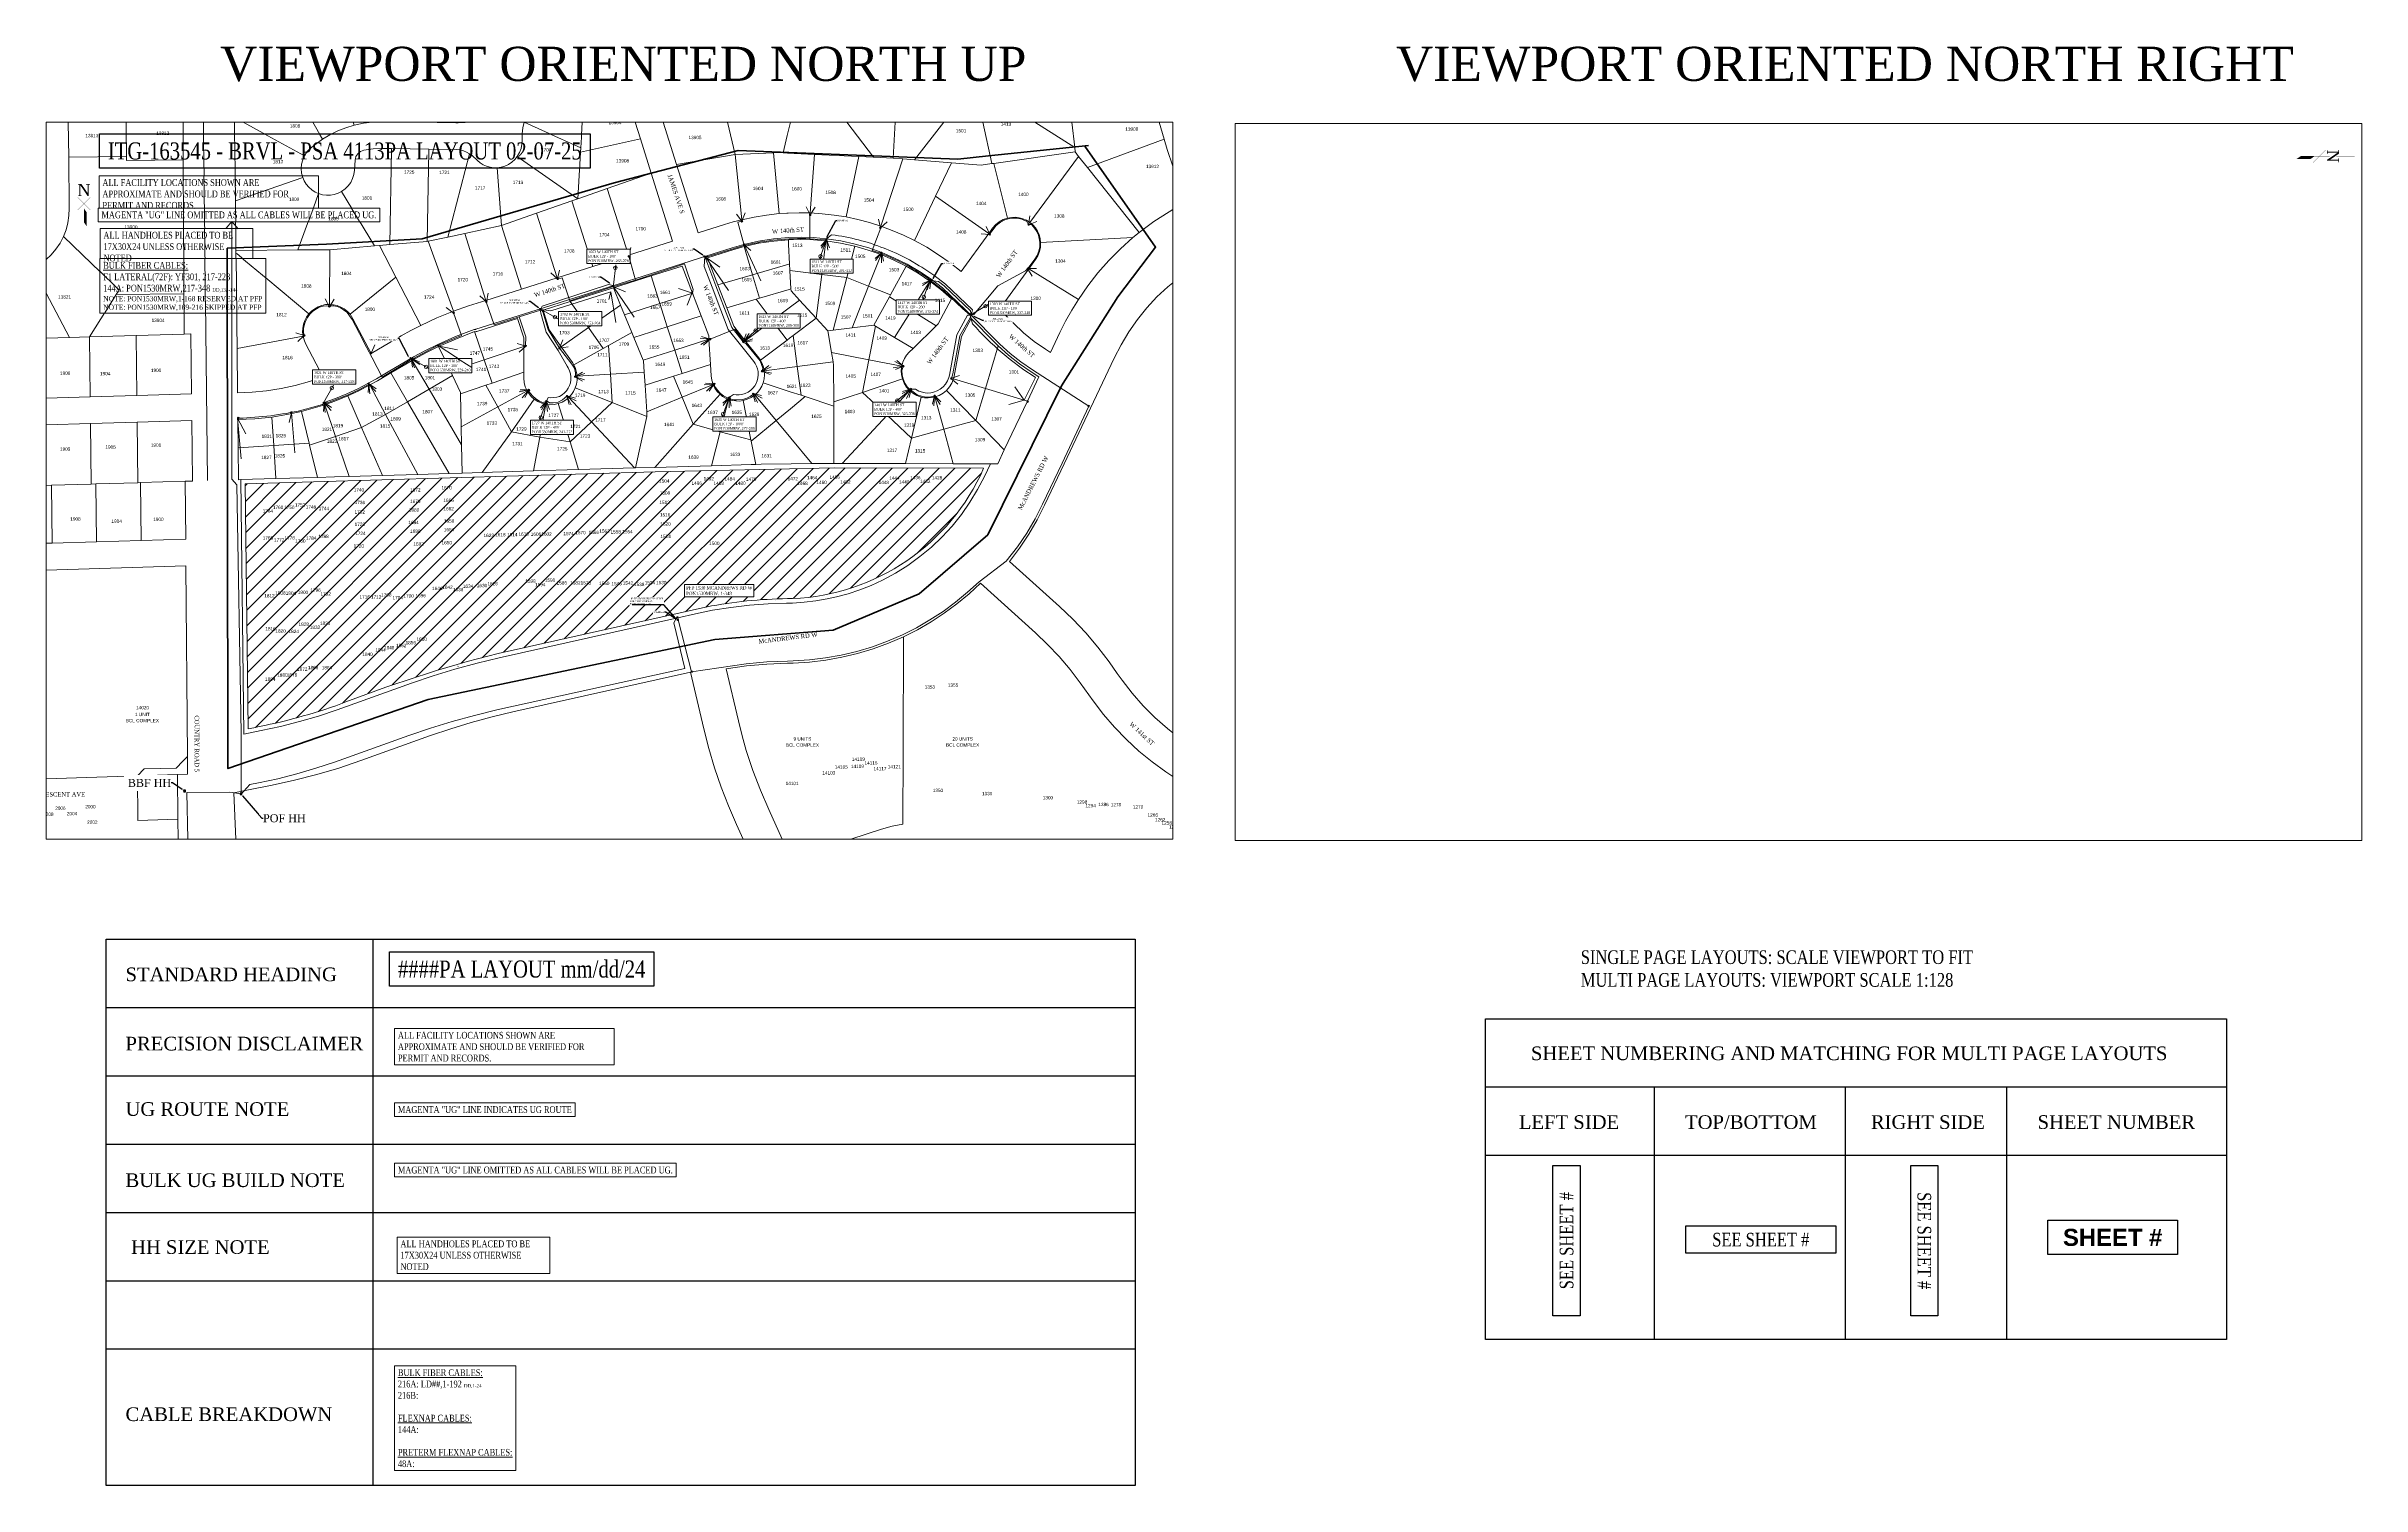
# Paper-space layout '1' of a CAD drawing. Header units: feet, sheet in inches. Extents: x 0.2 to 34.2, y -9.2 to 11.9.
# The model-space entities are those that its viewports show. They can reach past a viewport. Long polylines and large blocks are cut down to what shows.
import ezdxf
from ezdxf import colors
from ezdxf.entities.mleader import LeaderData, LeaderLine
from ezdxf.enums import TextEntityAlignment as Align
from ezdxf.lldxf.tags import DXFTag
from ezdxf.math import Vec2, Vec3

# ---------------------------------------------------------------- set-up
doc = ezdxf.new("R2010")
doc.units = ezdxf.units.FT
doc.header["$LTSCALE"] = 0.015
doc.header["$MEASUREMENT"] = 0
doc.set_wipeout_variables(frame=1)
doc.linetypes.add('DASHED', pattern=[5, 3, -2])
doc.layers.get('defpoints').update_dxf_attribs({"color": 221})
doc.layers.get('defpoints').transparency = 0.7
for name, color, linetype in [('144A', 112, '144A'), ('Dakota County Addresses', 7, 'Continuous'), ('Dakota County Parcels', 7, 'Continuous'), ('DETAIL', 7, 'Continuous'), ('DROP BURIED', 7, 'DASHED'), ('F1', 112, 'F1'), ('NOTES', 7, 'Continuous'), ('PROP_TEL', 6, 'Continuous'), ('STREET NAME', 7, 'Continuous'), ('TAIL', 1, 'MST'), ('TELEPHONE STRUCT-EX', 30, 'Continuous'), ('TELEPHONE STRUCT-PROP', 6, 'Continuous'), ('TERMINALS', 7, 'Continuous'), ('VIEWPORT', 6, 'Continuous')]:
    doc.layers.add(name, color=color, linetype=linetype)
doc.layers.add('RUNNING LINE (UNDERGROUND)', color=10, linetype='Continuous', lineweight=40)
doc.layers.add('WORK BOUNDARY', color=110, linetype='Continuous', lineweight=40)
doc.layers.add('TEMPLATE REFERENCE', color=2, linetype='Continuous', plot=False)
doc.styles.add('ARIALBD', font='arialbd.ttf')
doc.styles.add('Dimensions 100', font='arial.ttf')
doc.styles.add('Line', font='txt.shx', dxfattribs={"height": 3})
doc.styles.add('SIMPLEX', font='times.ttf', dxfattribs={"width": 0.8})
doc.styles.get("Standard").update_dxf_attribs({"font": 'times.ttf'})
doc.styles.add('Utilities', font='arial.ttf', dxfattribs={"height": 2.5})
tags = doc.linetypes.add('144A', pattern='A,80,-5,["144A",Line,S=1.5,R=0,X=0,Y=-1.5],-24', length=109).pattern_tags.tags
tags[6] = DXFTag(74, 10)
tags = doc.linetypes.add('BBF', pattern='A,100,-5,["BBF",Line,S=1,R=0,X=0,Y=-1.5],-12', length=117).pattern_tags.tags
tags[6] = DXFTag(74, 10)
tags = doc.linetypes.add('F1', pattern='A,15,-5,["F1",Line,S=1.5,R=0,X=0,Y=-1.5],-12', length=32).pattern_tags.tags
tags[6] = DXFTag(74, 10)
tags = doc.linetypes.add('MST', pattern='A,5,-5,5,-5,["TAIL",Line,S=1.5,R=0,X=0,Y=-1.5],-20', length=40).pattern_tags.tags
tags[10] = DXFTag(74, 10)

# ---------------------------------------------------------------- blocks, each defined once
blk = doc.blocks.new('NORTH ARROW')
at = {"color": 0, "const_width": 0.2, "flags": 128}
for points in [[(0, 41.2), (0, 19.8)], [(7.4, 7.4), (-7.4, -7.4)], [(-7.4, 7.4), (7.4, -7.4)], [(0, 12), (0, -21.9)]]:
    blk.add_lwpolyline(points, dxfattribs=at)
at = {"color": 0, "lineweight": -3}
for points in [[(-0.1, 41.2), (-4.7, 29.1), (-0.1, 25.1), (-0.1, 41.2)], [(0, -5.6), (0, -21.9), (3.1, -10.2), (3.1, -26.5)]]:
    blk.add_solid(points, dxfattribs=at)
blk.add_text('N', height=14.1, dxfattribs=at).set_placement((-0.1, 15.9), align=Align.MIDDLE_CENTER)
blk = doc.blocks.new('ACMAP_ANN_TEMPLATE_Dakota County Addresses')
at = {"layer": 'Dakota County Addresses', "style": 'Dimensions 100'}
blk.add_attdef('DakotaCountyAddress', text='', height=50, dxfattribs=at).set_placement((0, 0), align=Align.CENTER)
blk = doc.blocks.new('NEW HH')
at = {"ltscale": 40, "true_color": 0xffffff}
h = blk.add_hatch(color=7, dxfattribs=at)
h.dxf.hatch_style = 1
h.paths.add_polyline_path([(-0.06, -0.03, 0.414214), (-0.05, -0.05), (0.05, -0.05, 0.414214), (0.06, -0.03), (0.06, 0.03, 0.414214), (0.05, 0.05), (-0.05, 0.05, 0.414214), (-0.06, 0.03)])
at = {"layer": 'RUNNING LINE (UNDERGROUND)', "color": 6, "lineweight": 0, "const_width": 0.005, "flags": 128}
blk.add_lwpolyline([(-0.06, 0.03), (-0.06, -0.03, 0.414214), (-0.05, -0.05), (0.05, -0.05, 0.414214), (0.06, -0.03), (0.06, 0.03, 0.414214), (0.05, 0.05), (-0.05, 0.05, 0.414214)], format="xyb", close=True, dxfattribs=at)
at = {"layer": 'TELEPHONE STRUCT-PROP', "color": 18, "true_color": 0x000000, "style": 'Utilities'}
blk.add_text('HH', height=0.05, dxfattribs=at).set_placement((0, 0), align=Align.MIDDLE_CENTER)
blk = doc.blocks.new('Proposed FlowerPot')
at = {"lineweight": 5, "ltscale": 100, "true_color": 0xffffff}
h = blk.add_hatch(color=7, dxfattribs=at)
h.dxf.hatch_style = 1
h.paths.add_polyline_path([(-0.06, 0, 0.414214), (0, -0.06, 0.414214), (0.06, 0, 0.414214), (0, 0.06, 0.414214)])
at = {"lineweight": 5, "ltscale": 100}
blk.add_circle((0, 0), 0.0604, dxfattribs=at)
at = {"layer": 'RUNNING LINE (UNDERGROUND)', "color": 6, "lineweight": 5, "const_width": 0.00907, "flags": 128}
blk.add_lwpolyline([(-0.06, 0, -0.414214), (0, 0.06, -0.414214), (0.06, 0, -0.414214), (0, -0.06, -0.414214), (-0.06, 0)], format="xyb", dxfattribs=at)
at = {"color": 18, "linetype": 'ByBlock', "lineweight": 5, "ltscale": 100, "true_color": 0x000000, "style": 'Dimensions 100'}
blk.add_text('F', height=0.0744, dxfattribs=at).set_placement((-0.03, -0.04))
blk = doc.blocks.new('TERMINAL')
at = {"lineweight": 5, "ltscale": 0.5, "flags": 128}
blk.add_lwpolyline([(-0.1, -0.6), (-0.1, 44.8)], dxfattribs=at)
at = {"lineweight": 5, "ltscale": 0.5}
blk.add_circle((-0.1, 37.6), 3.83, dxfattribs=at)
blk = doc.blocks.new('PFP')
at = {"color": 6}
blk.add_wipeout([(-0.12, 0.12), (0.12, 0.12), (0.12, -0.12), (-0.12, -0.12)], dxfattribs=at)
at = {"ltscale": 40, "true_color": 0xffffff}
h = blk.add_hatch(color=7, dxfattribs=at)
h.dxf.hatch_style = 1
h.paths.add_polyline_path([(-0.12, -0.12), (0.12, -0.12), (0.12, 0.12), (-0.12, 0.12)])
at = {"layer": 'RUNNING LINE (UNDERGROUND)', "color": 6, "lineweight": 0, "const_width": 0.0181, "flags": 128}
blk.add_lwpolyline([(-0.12, 0.12), (0.12, 0.12), (0.12, -0.12), (-0.12, -0.12)], close=True, dxfattribs=at)
at = {"layer": 'RUNNING LINE (UNDERGROUND)', "color": 18, "lineweight": 0, "true_color": 0x000000, "const_width": 0.0181, "flags": 128}
for points in [[(-0.08, -0.08), (0.08, 0.08)], [(-0.08, 0.08), (0.08, -0.08)]]:
    blk.add_lwpolyline(points, dxfattribs=at)
blk = doc.blocks.new('EX HH')
at = {"ltscale": 40, "true_color": 0xffffff}
h = blk.add_hatch(color=7, dxfattribs=at)
h.dxf.hatch_style = 1
h.paths.add_polyline_path([(-0.06, -0.03, 0.414214), (-0.05, -0.05), (0.05, -0.05, 0.414214), (0.06, -0.03), (0.06, 0.03, 0.414214), (0.05, 0.05), (-0.05, 0.05, 0.414214), (-0.06, 0.03)])
at = {"color": 30, "const_width": 0.005, "flags": 128}
blk.add_lwpolyline([(-0.06, 0.03), (-0.06, -0.03, 0.414214), (-0.05, -0.05), (0.05, -0.05, 0.414214), (0.06, -0.03), (0.06, 0.03, 0.414214), (0.05, 0.05), (-0.05, 0.05, 0.414214)], format="xyb", close=True, dxfattribs=at)
at = {"layer": 'RUNNING LINE (UNDERGROUND)', "color": 7, "lineweight": -3, "flags": 128}
blk.add_lwpolyline([(-0.05, 0.03), (-0.05, -0.03, 0.414214), (-0.05, -0.04), (0.05, -0.04, 0.414214), (0.05, -0.03), (0.05, 0.03, 0.414214), (0.05, 0.04), (-0.05, 0.04, 0.414214)], format="xyb", close=True, dxfattribs=at)
at = {"layer": 'TELEPHONE STRUCT-PROP', "color": 30, "style": 'Utilities'}
blk.add_text('HH', height=0.05, dxfattribs=at).set_placement((0, 0), align=Align.MIDDLE_CENTER)

msp = doc.modelspace()

# ---------------------------------------------------------------- linework, layer by layer
at = {"layer": '144A', "lineweight": 5, "ltscale": 100, "flags": 128}
msp.add_lwpolyline([(2806163.5, 967104.7), (2806164, 967105), (2806169.7, 967108.3), (2806196.4, 967122.9), (2806223.8, 967136.6), (2806264.1, 967154.1), (2806306, 967170.3), (2806308.1, 967170), (2806308.5, 967170), (2806309, 967170.1), (2806309.9, 967170.5), (2806459.1, 967217.9), (2806520.2, 967237.4), (2806617.2, 967268.3), (2806702, 967295.3), (2806829.2, 967335.7), (2806885.7, 967353.7), (2806911.9, 967361.3), (2806945, 967368.7), (2806978.5, 967373.8), (2807012.2, 967376.8), (2807040.6, 967377.5), (2807068.9, 967376.6), (2807097.1, 967374.1), (2807130, 967369.2), (2807162.6, 967362.1), (2807192.7, 967353.4), (2807222.3, 967343), (2807251.1, 967330.7), (2807279.1, 967316.7), (2807306.6, 967300.6), (2807333, 967282.9), (2807358.3, 967263.6), (2807426.8, 967198.3), (2807479, 967145.4), (2807487.4, 967137.1), (2807510.5, 967116.3), (2807534.9, 967097), (2807560.6, 967079.3), (2807687.8, 966997.5), (2807627.5, 966870), (2807583.8, 966777.8), (2807566.9, 966744.7), (2807548.2, 966712.6), (2807527.6, 966681.7), (2807501.8, 966649.3), (2807441.1, 966603.3), (2807415.1, 966579.5), (2807388.1, 966557.2), (2807359.8, 966536.4), (2807330.4, 966517.3), (2807299.9, 966499.8), (2807268.6, 966484), (2807235.3, 966469.6), (2807201.2, 966457.2), (2807166.4, 966446.7), (2807131.1, 966438.2), (2807095.4, 966431.8), (2807059.4, 966427.5), (2807023.1, 966425.3), (2807009.9, 966425), (2806963.7, 966423.2), (2806917.6, 966418.9), (2806794.3, 966400.8), (2806764.5, 966517.3)], dxfattribs=at)
at = {"layer": 'Dakota County Parcels', "lineweight": 5}
for p, q in [((2805706.3, 966830.5), (2805691.3, 968148.6)), ((2805767, 967646.9), (2805765.3, 967793.2)), ((2805853.3, 967792.6), (2805964.8, 967597.8)), ((2805988.3, 967791.7), (2806035.8, 967629.3)), ((2806105.4, 967637), (2806107.9, 967790.9)), ((2806180.3, 967635.7), (2806182.9, 967790.4)), ((2806264.3, 967634.3), (2806266.9, 967789.9)), ((2807639, 967733.6), (2807649.4, 967638.2)), ((2807009.8, 967606.1), (2807033.4, 967704.8)), ((2807083.5, 967715.4), (2807203.5, 967557.1)), ((2807255.5, 967702.3), (2807247.9, 967554.9)), ((2807481.5, 967689.9), (2807655.8, 967578.9)), ((2805334.2, 967567.6), (2805332.9, 967675.6)), ((2805394.3, 967557.3), (2805393.1, 967657.3)), ((2805524.2, 967558.7), (2805523.1, 967658.7)), ((2805651.8, 967560.2), (2805651.2, 967660.2)), ((2805767, 967646.9), (2805924.3, 967560.5)), ((2805769.1, 967459.2), (2805767, 967646.9)), ((2806100.4, 967637.1), (2806105.4, 967637)), ((2806105.4, 967637), (2806180.3, 967635.7)), ((2806180.3, 967635.7), (2806264.3, 967634.3)), ((2806264.3, 967634.3), (2806269.6, 967634.2)), ((2806418, 967636.3), (2806545.5, 967578.5)), ((2806545.5, 967578.5), (2806550.1, 967658.3)), ((2806663, 967651.9), (2806679.7, 967598.7)), ((2806720.2, 967669.9), (2806730.7, 967636.5)), ((2806730.7, 967636.5), (2806869.3, 967661.8)), ((2806730.7, 967636.5), (2806760.6, 967541.1)), ((2806870.8, 967655.6), (2806892.9, 967563.7)), ((2807295.9, 967551.2), (2807392.7, 967675.9)), ((2807443.6, 967663.5), (2807469.8, 967542.9)), ((2807649.4, 967638.2), (2807835.8, 967674.8)), ((2807649.4, 967638.2), (2807655.8, 967578.9)), ((2806099.4, 967577.1), (2806119.9, 967576.7)), ((2806116.3, 967360.8), (2806119.9, 967576.7)), ((2806119.9, 967576.7), (2806203.9, 967575.3)), ((2806200.4, 967367.9), (2806203.9, 967575.3)), ((2806203.9, 967575.3), (2806266.9, 967574.3)), ((2806544.9, 967568.5), (2806679.7, 967598.7)), ((2806544.9, 967568.5), (2806545.5, 967578.5)), ((2806679.7, 967598.7), (2806703.9, 967521.5)), ((2807000.6, 967567.2), (2807009.8, 967606.1)), ((2807655.8, 967578.9), (2807656.8, 967569.1)), ((2807684.9, 967533.9), (2807856.6, 967597.5)), ((2807856.6, 967597.5), (2807864, 967574.3)), ((2807864, 967574.3), (2807903.6, 967454.8)), ((2805199.2, 967566.1), (2805334.2, 967567.6)), ((2805335.3, 967467.6), (2805334.2, 967567.6)), ((2805394.3, 967557.3), (2805524.2, 967558.7)), ((2805395.6, 967442.3), (2805394.3, 967557.3)), ((2805524.3, 967549.7), (2805524.2, 967559.5)), ((2805651.8, 967551.2), (2805651.8, 967560.2)), ((2805653.3, 967260.2), (2805651.8, 967551.2)), ((2806036.8, 967528.2), (2806038.2, 967550.9)), ((2806246.5, 967377.6), (2806295, 967565)), ((2806301.1, 967560.9), (2806313.4, 967550)), ((2806357.7, 967533.6), (2806366.9, 967403.7)), ((2806402.6, 967559), (2806538.7, 967463.8)), ((2806538.7, 967463.8), (2806544.9, 967568.5)), ((2806760.6, 967541.1), (2806892.9, 967563.7)), ((2806760.6, 967541.1), (2806809, 967387)), ((2806892.9, 967563.7), (2806978.8, 967566.8)), ((2806892.9, 967563.7), (2806907.5, 967416.8)), ((2806978.8, 967566.8), (2806994.1, 967567.5)), ((2806978.8, 967566.8), (2806991.3, 967430.5)), ((2806994.1, 967567.5), (2807000.6, 967567.2)), ((2807010.3, 967566.7), (2807070.8, 967563.7)), ((2807061.3, 967432), (2807070.8, 967563.7)), ((2807070.8, 967563.7), (2807170.7, 967558.7)), ((2807141.8, 967422.9), (2807170.7, 967558.7)), ((2807170.7, 967558.7), (2807203.5, 967557.1)), ((2807203.5, 967557.1), (2807247.9, 967554.9)), ((2807220.1, 967402.3), (2807269.3, 967553.3)), ((2807247.9, 967554.9), (2807269.3, 967553.3)), ((2807269.3, 967553.3), (2807295.9, 967551.2)), ((2807295.9, 967551.2), (2807378.9, 967544.7)), ((2807343.2, 967469.8), (2807378.9, 967544.7)), ((2807378.9, 967544.7), (2807445.8, 967539.5)), ((2807445.8, 967539.5), (2807469.8, 967542.9)), ((2807469.8, 967542.9), (2807473.8, 967543.4)), ((2807473.8, 967543.4), (2807656.8, 967569.1)), ((2807473.8, 967543.4), (2807504.8, 967420.6)), ((2807555.1, 967410.7), (2807664.7, 967559.2)), ((2807656.8, 967569.1), (2807664.7, 967559.2)), ((2807664.7, 967559.2), (2807684.9, 967533.9)), ((2807684.9, 967533.9), (2807800.8, 967388.1)), ((2805769.1, 967459.2), (2805920.3, 967511.9)), ((2805909.6, 967348.8), (2805956.2, 967475.4)), ((2806007.8, 967480.2), (2806081.4, 967357.8)), ((2806538.7, 967463.8), (2806604.9, 967486.9)), ((2806604.9, 967486.9), (2806703.9, 967521.5)), ((2806604.9, 967486.9), (2806652.5, 967337.2)), ((2806703.9, 967521.5), (2806751.8, 967368.8)), ((2807295.6, 967370.1), (2807343.2, 967469.8)), ((2807343.2, 967469.8), (2807462.5, 967386)), ((2805200.4, 967458.1), (2805335.3, 967467.6)), ((2805335.6, 967441.6), (2805335.3, 967467.6)), ((2805770.4, 967347.8), (2805769.1, 967459.2)), ((2806366.9, 967403.7), (2806446.2, 967431.4)), ((2806446.2, 967431.4), (2806525.5, 967459.1)), ((2806446.2, 967431.4), (2806492.4, 967286.3)), ((2806525.5, 967459.1), (2806538.7, 967463.8)), ((2806525.5, 967459.1), (2806572.5, 967311.7)), ((2807011.8, 967431.8), (2806991.3, 967430.5)), ((2807011.8, 967431.8), (2807008.8, 967431.6)), ((2805507.6, 967258.6), (2805382.4, 967379.2)), ((2806116.3, 967360.8), (2806200.4, 967367.9)), ((2806200.4, 967367.9), (2806202.5, 967368.3)), ((2806202.5, 967368.3), (2806246.5, 967377.6)), ((2806202.5, 967368.3), (2806259.3, 967211.2)), ((2806246.5, 967377.6), (2806284.5, 967385.8)), ((2806284.5, 967385.8), (2806366.9, 967403.7)), ((2806284.5, 967385.8), (2806332.4, 967235.3)), ((2806366.9, 967403.7), (2806412.4, 967260.8)), ((2806652.5, 967337.2), (2806751.8, 967368.8)), ((2806809, 967387), (2806868.9, 967406.1)), ((2807012.5, 967371.8), (2807012.6, 967361)), ((2807012.5, 967371.8), (2807012.6, 967361)), ((2807087.2, 967293.7), (2807096.5, 967369.1)), ((2807400.3, 967300.2), (2807462.5, 967386)), ((2807462.5, 967386), (2807470.8, 967397.6)), ((2807579.3, 967365.6), (2807786.5, 967376.5)), ((2807800.8, 967388.1), (2807786.5, 967376.5)), ((2805770.4, 967347.8), (2805770.9, 967347.8)), ((2805770.4, 967341.9), (2805770.4, 967347.8)), ((2805772.9, 967127.5), (2805770.4, 967341.9)), ((2805770.4, 967341.9), (2805772.9, 967339.8)), ((2805770.9, 967347.8), (2805909.6, 967348.8)), ((2805772.9, 967339.8), (2805934.2, 967205)), ((2805981.6, 967349.4), (2805909.6, 967348.8)), ((2805980.6, 967226.5), (2805981.6, 967349.4)), ((2805981.6, 967349.4), (2806081.4, 967357.8)), ((2806081.4, 967357.8), (2806093, 967358.8)), ((2806093, 967358.8), (2806116.3, 967360.8)), ((2806093, 967358.8), (2806129.8, 967287.7)), ((2806572.5, 967311.7), (2806652.5, 967337.2)), ((2806913.1, 967356.4), (2806931.7, 967293.1)), ((2806931.7, 967293.1), (2807013.1, 967317.1)), ((2807012.6, 967361), (2807012.6, 967361)), ((2807012.6, 967361), (2807015, 967317.6)), ((2807013.1, 967317.1), (2807015, 967317.6)), ((2807015, 967317.6), (2807015.8, 967302.5)), ((2807143.3, 967286.8), (2807161.4, 967357.2)), ((2807192.6, 967267.6), (2807220.4, 967338.3)), ((2805315.1, 967307.7), (2805395.8, 967152.1)), ((2806026.8, 967204.3), (2806129.8, 967287.7)), ((2806129.8, 967287.7), (2806185.9, 967179.3)), ((2806412.4, 967260.8), (2806492.4, 967286.3)), ((2806492.4, 967286.3), (2806572.5, 967311.7)), ((2806618.7, 967263.5), (2806634.7, 967224.8)), ((2806723.2, 967228.6), (2806703.5, 967290.5)), ((2806773.4, 967312.7), (2806796.6, 967251.9)), ((2806853.8, 967270.2), (2806931.7, 967293.1)), ((2806931.7, 967293.1), (2806947.2, 967240.4)), ((2807015.8, 967302.5), (2807018, 967261.2)), ((2807015.8, 967302.5), (2807087.2, 967293.7)), ((2807074.9, 967195.3), (2807087.2, 967293.7)), ((2807087.2, 967293.7), (2807143.3, 967286.8)), ((2807112.8, 967168.2), (2807143.3, 967286.8)), ((2807143.3, 967286.8), (2807192.6, 967267.6)), ((2807155.5, 967173.5), (2807192.6, 967267.6)), ((2807192.6, 967267.6), (2807241.7, 967248.3)), ((2807241.7, 967248.3), (2807276.7, 967312.3)), ((2807288.7, 967212.8), (2807330.1, 967278.9)), ((2807552.8, 967306.1), (2807664.1, 967237.8)), ((2805440.7, 967153.5), (2805501.2, 967248.5)), ((2805501.2, 967248.5), (2805507.6, 967258.6)), ((2805501.2, 967248.5), (2805653.4, 967250.2)), ((2805653.4, 967250.2), (2805653.3, 967260.2)), ((2805653.9, 967159.9), (2805653.4, 967250.2)), ((2806293.3, 967222.9), (2806259.3, 967211.2)), ((2806293.3, 967222.9), (2806332.4, 967235.3)), ((2806332.4, 967235.3), (2806412.4, 967260.8)), ((2806521.8, 967232.6), (2806562.8, 967174.3)), ((2806562.8, 967174.3), (2806634.7, 967224.8)), ((2806634.7, 967224.8), (2806643.7, 967203.2)), ((2806643.7, 967203.2), (2806723.2, 967228.6)), ((2806723.2, 967228.6), (2806796.6, 967251.9)), ((2806723.2, 967228.6), (2806739.9, 967176.1)), ((2806796.6, 967251.9), (2806816.2, 967200.4)), ((2806873.5, 967218.7), (2806940, 967238.2)), ((2806940, 967238.2), (2806947.2, 967240.4)), ((2806940, 967238.2), (2806976.1, 967190)), ((2806947.2, 967240.4), (2807013.8, 967259.9)), ((2806976.1, 967190), (2807014.2, 967218.5)), ((2807013.8, 967259.9), (2807018, 967261.2)), ((2807014.2, 967218.5), (2807037.5, 967236)), ((2807018, 967261.2), (2807018.2, 967256.9)), ((2807018.2, 967256.9), (2807037.5, 967236)), ((2807037.5, 967236), (2807074.9, 967195.3)), ((2807204.1, 967179.6), (2807239.2, 967243.8)), ((2807239.2, 967243.8), (2807241.7, 967248.3)), ((2807239.2, 967243.8), (2807288.7, 967212.8)), ((2807250.6, 967152.2), (2807288.7, 967212.8)), ((2807288.7, 967212.8), (2807344.1, 967178)), ((2807348.7, 967182.5), (2807378.9, 967239)), ((2807487.1, 967215.5), (2807518.2, 967184)), ((2805545.7, 967156.7), (2805653.9, 967159.9)), ((2805668.7, 967160.4), (2805653.9, 967159.9)), ((2805670.2, 967025.4), (2805668.7, 967160.4)), ((2806306.7, 967165.2), (2806328.4, 967101.9)), ((2806403.4, 967195), (2806417.2, 967151.4)), ((2806501.5, 967131.1), (2806562.8, 967174.3)), ((2806562.8, 967174.3), (2806595.8, 967127.4)), ((2806608, 967134.2), (2806660.1, 967163.4)), ((2806643.7, 967203.2), (2806660.1, 967163.4)), ((2806660.1, 967163.4), (2806664.7, 967152.2)), ((2806664.7, 967152.2), (2806739.9, 967176.1)), ((2806739.9, 967176.1), (2806816.2, 967200.4)), ((2806739.9, 967176.1), (2806756.6, 967123.7)), ((2806816.2, 967200.4), (2806833.2, 967156)), ((2806915.3, 967144.5), (2806976.1, 967190)), ((2806976.1, 967190), (2807009.1, 967146)), ((2807023, 967156.4), (2807074.9, 967195.3)), ((2807074.9, 967195.3), (2807101.1, 967166.8)), ((2807101.1, 967166.8), (2807112.8, 967168.2)), ((2807101.1, 967166.8), (2807109.2, 967118.4)), ((2807112.8, 967168.2), (2807155.5, 967173.5)), ((2807155.5, 967173.5), (2807204.1, 967179.6)), ((2807193.4, 967102.1), (2807208, 967177.3)), ((2807204.1, 967179.6), (2807208, 967177.3)), ((2807208, 967177.3), (2807250.6, 967152.2)), ((2807292.5, 967127.6), (2807344.1, 967178)), ((2807344.1, 967178), (2807348.7, 967182.5)), ((2807601.3, 967118.5), (2807622.7, 967163.6)), ((2805230.9, 967147.1), (2805335.8, 967150.3)), ((2805335.8, 967150.3), (2805395.8, 967152.1)), ((2805337.3, 967015.3), (2805335.8, 967150.3)), ((2805395.8, 967152.1), (2805440.7, 967153.5)), ((2805440.7, 967153.5), (2805545.7, 967156.7)), ((2805442.3, 967018.5), (2805440.7, 967153.5)), ((2805547.2, 967021.7), (2805545.7, 967156.7)), ((2805772.9, 967127.5), (2805921.2, 967155.4)), ((2805774, 967027.8), (2805772.9, 967127.5)), ((2805927, 967138.8), (2805966.4, 967063.2)), ((2806074.2, 967115.9), (2806142, 967155.6)), ((2806252.3, 967076.2), (2806225.9, 967132)), ((2806328.4, 967101.9), (2806417.3, 967131.8)), ((2806417.3, 967131.8), (2806417.2, 967151.4)), ((2806417.4, 967073.8), (2806417.3, 967131.8)), ((2806529.8, 967090.4), (2806595.8, 967127.4)), ((2806595.8, 967127.4), (2806608, 967134.2)), ((2806608, 967134.2), (2806612.1, 967069.6)), ((2806664.7, 967152.2), (2806685.8, 967101.2)), ((2806685.8, 967101.2), (2806756.6, 967123.7)), ((2806756.6, 967123.7), (2806833.6, 967148.3)), ((2806756.6, 967123.7), (2806773.3, 967071.3)), ((2806833.2, 967156), (2806833.6, 967148.3)), ((2806833.6, 967148.3), (2806837, 967091.6)), ((2806949.2, 967101.1), (2807009.1, 967146)), ((2807009.1, 967146), (2807015, 967150.4)), ((2807015, 967150.4), (2807023, 967156.4)), ((2807023, 967156.4), (2807032.2, 967087)), ((2807109.2, 967118.4), (2807193.4, 967102.1)), ((2807112.7, 967097.6), (2807109.2, 967118.4)), ((2807250.6, 967152.2), (2807292.5, 967127.6)), ((2807283.9, 967119.2), (2807292.5, 967127.6)), ((2807455.1, 967037.5), (2807484, 967133.5)), ((2807590.2, 967125.6), (2807601.3, 967118.5)), ((2806118.7, 967072.5), (2806156.3, 967007.6)), ((2806166.5, 967100.7), (2806204.5, 967035.8)), ((2806204.5, 967035.8), (2806256.9, 967066.4)), ((2806252.3, 967076.2), (2806328.4, 967101.9)), ((2806256.9, 967066.4), (2806252.3, 967076.2)), ((2806275, 967028.1), (2806256.9, 967066.4)), ((2806328.4, 967101.9), (2806346, 967049.7)), ((2806346, 967049.7), (2806417.4, 967073.8)), ((2806417.4, 967060.9), (2806417.4, 967073.8)), ((2806537.3, 967064.8), (2806612.1, 967069.6)), ((2806612.1, 967069.6), (2806688, 967074.4)), ((2806612.1, 967069.6), (2806616.2, 967005.7)), ((2806685.8, 967101.2), (2806686.5, 967099.6)), ((2806686.5, 967099.6), (2806688, 967074.4)), ((2806688, 967074.4), (2806689.9, 967044.8)), ((2806689.9, 967044.8), (2806754.1, 967065.2)), ((2806754.1, 967065.2), (2806773.3, 967071.3)), ((2806754.1, 967065.2), (2806773.4, 967018)), ((2806773.3, 967071.3), (2806837, 967091.6)), ((2806837, 967091.6), (2806838.5, 967065.7)), ((2806957.9, 967077.1), (2807015.8, 967084.8)), ((2807015.8, 967084.8), (2807032.2, 967087)), ((2807032.2, 967087), (2807112.7, 967097.6)), ((2807032.2, 967087), (2807040.8, 967022.2)), ((2807113.9, 967090.2), (2807112.7, 967097.6)), ((2807114.2, 967007.3), (2807113.9, 967090.2)), ((2807179, 967028.4), (2807193.4, 967102.1)), ((2807179, 967028.4), (2807268.5, 967058.8)), ((2807193.4, 967102.1), (2807267, 967087.8)), ((2807383.3, 967059.1), (2807455.1, 967037.5)), ((2807549.5, 967009.1), (2807575.4, 967063.8)), ((2805232.4, 967012.2), (2805337.3, 967015.3)), ((2805337.3, 967015.3), (2805442.3, 967018.5)), ((2805442.3, 967018.5), (2805547.2, 967021.7)), ((2805547.2, 967021.7), (2805670.2, 967025.4)), ((2805970.3, 967001), (2805994.2, 966929.9)), ((2806021.6, 967020.8), (2806052.6, 966949.6)), ((2806071.2, 967045.4), (2806106.5, 966978.9)), ((2806106.5, 966978.9), (2806156.3, 967007.6)), ((2806156.3, 967007.6), (2806204.5, 967035.8)), ((2806156.3, 967007.6), (2806249.5, 966846.4)), ((2806204.5, 967035.8), (2806277.6, 966910.9)), ((2806275.1, 967025.8), (2806275, 967028.1)), ((2806275.1, 967025.8), (2806332.3, 967045.1)), ((2806276.7, 966951.3), (2806275.1, 967025.8)), ((2806332.3, 967045.1), (2806346, 967049.7)), ((2806332.3, 967045.1), (2806359, 966996.3)), ((2806359, 966996.3), (2806424.8, 967032.3)), ((2806389.8, 966939.9), (2806441, 967013.3)), ((2806453.2, 966928.2), (2806466.7, 967002)), ((2806494.9, 967003.7), (2806521.3, 966917.3)), ((2806518.4, 967017.2), (2806569.5, 966962.4)), ((2806533.1, 967038.8), (2806616.2, 967005.7)), ((2806569.5, 966962.4), (2806616.2, 967005.7)), ((2806616.2, 967005.7), (2806694.2, 966974.6)), ((2806689.9, 967044.8), (2806693.6, 966985.3)), ((2806693.6, 966985.3), (2806773.4, 967018)), ((2806773.4, 967018), (2806842.9, 967046.5)), ((2806773.4, 967018), (2806798.4, 966957)), ((2806798.4, 966957), (2806858.5, 967024.4)), ((2806859, 966940.2), (2806877.8, 967012.8)), ((2806910.2, 967010.4), (2806927.9, 966922.3)), ((2806936.8, 967023.1), (2806984.7, 966965.4)), ((2807016.4, 967030.3), (2807040.8, 967022.2)), ((2807016.8, 966992.1), (2807049.6, 967019.3)), ((2807040.8, 967022.2), (2807049.6, 967019.3)), ((2807049.6, 967019.3), (2807114.2, 966998)), ((2807114.2, 967007.3), (2807179, 967028.4)), ((2807114.2, 966998), (2807114.2, 967007.3)), ((2807179, 967028.4), (2807234, 966977.4)), ((2807234, 966977.4), (2807284.2, 967033.1)), ((2807289.2, 966926.1), (2807310.4, 967018.3)), ((2807341.7, 967018.4), (2807361.4, 966946.1)), ((2807367.6, 967033.2), (2807433.5, 966965.4)), ((2807433.5, 966965.4), (2807455.1, 967037.5)), ((2807455.1, 967037.5), (2807549.5, 967009.1)), ((2807497.5, 966899.3), (2807549.5, 967009.1)), ((2805233.1, 966952.2), (2805338, 966955.3)), ((2805338, 966955.3), (2805443, 966958.5)), ((2805339.6, 966819.4), (2805338, 966955.3)), ((2805443, 966958.5), (2805547.9, 966961.7)), ((2805444.5, 966822.6), (2805443, 966958.5)), ((2805547.9, 966961.7), (2805670.9, 966965.4)), ((2805549.5, 966825.8), (2805547.9, 966961.7)), ((2805672.4, 966830.4), (2805670.9, 966965.4)), ((2805775.4, 966904.4), (2805774.7, 966967.8)), ((2805851, 966973.3), (2805855.2, 966909.7)), ((2805917.6, 966985.8), (2805934.9, 966914.9)), ((2805994.2, 966929.9), (2806052.6, 966949.6)), ((2806052.6, 966949.6), (2806106.5, 966978.9)), ((2806052.6, 966949.6), (2806099.5, 966842)), ((2806106.5, 966978.9), (2806179.5, 966844.4)), ((2806276.7, 966951.3), (2806359, 966996.3)), ((2806277.6, 966910.9), (2806276.7, 966951.3)), ((2806359, 966996.3), (2806389.8, 966939.9)), ((2806521.3, 966917.3), (2806569.5, 966962.4)), ((2806569.5, 966962.4), (2806666.2, 966858.8)), ((2806668.2, 966858.9), (2806694.2, 966974.6)), ((2806693.6, 966985.3), (2806694.2, 966974.6)), ((2806712.2, 966860.2), (2806798.4, 966957)), ((2806798.4, 966957), (2806859, 966940.2)), ((2806928.6, 966918.8), (2806984.7, 966965.4)), ((2806984.7, 966965.4), (2807016.8, 966992.1)), ((2806984.7, 966965.4), (2807017.6, 966925.8)), ((2806984.7, 966965.4), (2807017.6, 966925.8)), ((2807114.7, 966869), (2807114.2, 966998)), ((2807133.2, 966869), (2807234, 966977.4)), ((2807234, 966977.4), (2807289.2, 966926.1)), ((2807361.4, 966946.1), (2807433.5, 966965.4)), ((2807433.5, 966965.4), (2807497.5, 966899.3)), ((2805855.2, 966909.7), (2805775.4, 966904.4)), ((2805776.2, 966832.4), (2805775.4, 966904.4)), ((2805855.2, 966909.7), (2805934.9, 966914.9)), ((2805855.2, 966909.7), (2805860.2, 966834.9)), ((2805934.9, 966914.9), (2805936, 966910.3)), ((2805936, 966910.3), (2805994.2, 966929.9)), ((2805936, 966910.3), (2805953.6, 966837.7)), ((2805994.2, 966929.9), (2806024.6, 966839.8)), ((2806279, 966847.3), (2806277.6, 966910.9)), ((2806323.9, 966848.6), (2806389.8, 966939.9)), ((2806389.8, 966939.9), (2806453.2, 966928.2)), ((2806439.4, 966852.1), (2806453.2, 966928.2)), ((2806453.2, 966928.2), (2806521.3, 966917.3)), ((2806521.3, 966917.3), (2806540.3, 966855.1)), ((2806839.1, 966863.9), (2806859, 966940.2)), ((2806859, 966940.2), (2806927.9, 966922.3)), ((2806927.9, 966922.3), (2806928.6, 966918.8)), ((2806928.6, 966918.8), (2806939.1, 966866.9)), ((2807017.6, 966925.8), (2807064.7, 966869.1)), ((2807275.2, 966868.6), (2807289.2, 966926.1)), ((2807289.2, 966926.1), (2807361.4, 966946.1)), ((2807361.4, 966946.1), (2807382.7, 966868.4)), ((2807482.8, 966868.3), (2807497.5, 966899.3)), ((2806179.5, 966844.4), (2806249.5, 966846.4)), ((2806249.5, 966846.4), (2806279, 966847.3)), ((2806279, 966847.3), (2806323.9, 966848.6)), ((2806323.9, 966848.6), (2806439.4, 966852.1)), ((2806439.4, 966852.1), (2806540.3, 966855.1)), ((2806540.3, 966855.1), (2806666.2, 966858.8)), ((2806666.2, 966858.8), (2806668.2, 966858.9)), ((2806668.2, 966858.9), (2806712.2, 966860.2)), ((2806712.2, 966860.2), (2806839.1, 966863.9)), ((2807018.2, 966868.3), (2807064.7, 966869.1)), ((2807064.7, 966869.1), (2807114.7, 966869)), ((2807114.7, 966869), (2807133.2, 966869)), ((2807133.2, 966869), (2807275.2, 966868.6)), ((2807275.2, 966868.6), (2807382.7, 966868.4)), ((2807382.7, 966868.4), (2807466.2, 966868.2)), ((2807452.7, 966839.8), (2807466.2, 966868.2)), ((2807466.2, 966868.2), (2807482.8, 966868.3)), ((2805255.6, 966816.8), (2805339.6, 966819.4)), ((2805339.6, 966819.4), (2805355.5, 966819.9)), ((2805355.5, 966819.9), (2805444.5, 966822.6)), ((2805357, 966689.9), (2805355.5, 966819.9)), ((2805444.5, 966822.6), (2805455.5, 966822.9)), ((2805455.5, 966822.9), (2805549.5, 966825.8)), ((2805456.9, 966692.9), (2805455.5, 966822.9)), ((2805549.5, 966825.8), (2805555.4, 966825.9)), ((2805555.4, 966825.9), (2805656.3, 966829)), ((2805556.9, 966696), (2805555.4, 966825.9)), ((2805656.3, 966829), (2805672.5, 966829.5)), ((2805657.3, 966699), (2805656.3, 966829)), ((2805672.4, 966830.4), (2805672.5, 966829.5)), ((2805776.2, 966832.4), (2805781.2, 966832.6)), ((2805781.2, 966832.6), (2805860.2, 966834.9)), ((2805787.7, 966260.9), (2805781.2, 966832.6)), ((2805860.2, 966834.9), (2805953.6, 966837.7)), ((2805953.6, 966837.7), (2805992.1, 966838.8)), ((2805992.1, 966838.8), (2806024.6, 966839.8)), ((2806024.6, 966839.8), (2806099.5, 966842)), ((2806099.5, 966842), (2806179.5, 966844.4)), ((2805257, 966686.9), (2805357, 966689.9)), ((2805357, 966689.9), (2805456.9, 966692.9)), ((2805456.9, 966692.9), (2805556.9, 966696)), ((2805556.9, 966696), (2805657.3, 966699)), ((2805238.7, 966626.3), (2805657.8, 966639)), ((2805661, 966210.5), (2805657.8, 966639)), ((2807444.4, 966599.7), (2807567.7, 966488.3)), ((2806803.4, 966531.2), (2806841.7, 966538.9)), ((2807021.8, 966555.3), (2807008.3, 966555)), ((2806763.4, 966522.2), (2806803.4, 966531.2)), ((2807270.2, 966223.3), (2807270.7, 966479.5)), ((2806392.9, 966311.1), (2806792.2, 966399.6)), ((2806872.6, 966407.2), (2806899.8, 966290.5)), ((2807668.1, 966376.1), (2807697.3, 966335.5)), ((2806050.9, 966201.1), (2806207.3, 966257.4)), ((2807269.8, 966058.4), (2807270.2, 966223.3)), ((2805548.9, 966166.9), (2805563.9, 966182.4)), ((2805548.9, 966166.9), (2805638.8, 966169.7)), ((2805563.9, 966182.4), (2805636.1, 966184.5)), ((2805638.8, 966169.7), (2805661.2, 966170.5)), ((2805640, 966069.5), (2805638.8, 966169.7)), ((2805661.1, 966200.2), (2805661, 966210.5)), ((2805661.2, 966170.5), (2805661.1, 966200.2)), ((2805244.1, 966157.5), (2805548.9, 966166.8)), ((2805548.9, 966166.8), (2805550, 966066.8)), ((2805765.6, 966129), (2805794.7, 966134.8)), ((2805794.7, 966134.8), (2805851.4, 966145.9)), ((2805640, 966069.5), (2805550, 966066.8)), ((2805641.6, 965925.9), (2805640, 966069.5)), ((2806968.1, 966091), (2807009.8, 966000.1)), ((2807028.3, 965984.1), (2807221.5, 966047.2))]:
    msp.add_line(p, q, dxfattribs=at)
for points in [[(2806269.6, 967634.2), (2806285.9, 967635), (2806302, 967638), (2806317.6, 967643.1), (2806332.4, 967650.1), (2806346.1, 967659.1), (2806358.5, 967669.8), (2806369.4, 967682), (2806378.6, 967695.6)], [(2806035.8, 967629.3), (2806017.2, 967623.6), (2805999, 967616.4), (2805981.5, 967607.8), (2805964.8, 967597.8)], [(2806100.4, 967637.1), (2806078.6, 967636.4), (2806057.1, 967633.8), (2806035.8, 967629.3)], [(2806418, 967636.3), (2806415, 967623.1), (2806413.5, 967609.8), (2806413.4, 967596.3)], [(2806430.4, 967665.3), (2806423.3, 967651.2), (2806418, 967636.3)], [(2807835.8, 967674.8), (2807845.5, 967636), (2807856.6, 967597.5)], [(2805937, 967576.5), (2805930, 967569), (2805924.3, 967560.5)], [(2805964.8, 967597.8), (2805950.5, 967587.6), (2805937, 967576.5)], [(2806099.4, 967577.1), (2806078.4, 967576.2), (2806057.6, 967572.9)], [(2806295, 967565), (2806288.6, 967568.9), (2806281.6, 967571.8), (2806274.4, 967573.6), (2806266.9, 967574.3)], [(2806402.6, 967559), (2806407.6, 967567.5), (2806411.1, 967576.8), (2806413.1, 967586.4), (2806413.4, 967596.3)], [(2805524.3, 967549.7), (2805524.3, 967549.7), (2805651.8, 967551.2)], [(2805924.3, 967560.5), (2805920.3, 967551.4), (2805917.8, 967541.6), (2805916.9, 967531.6), (2805917.8, 967521.6), (2805920.3, 967511.9)], [(2806007.8, 967480.2), (2806015.7, 967485.9), (2806022.6, 967492.7), (2806028.3, 967500.6), (2806032.6, 967509.3), (2806035.5, 967518.6), (2806036.8, 967528.2)], [(2806057.6, 967572.9), (2806053.9, 967571.7), (2806050.4, 967570), (2806047.2, 967567.8), (2806044.3, 967565), (2806042, 967561.9), (2806040.1, 967558.5), (2806038.8, 967554.7), (2806038.2, 967550.9)], [(2806301.1, 967560.9), (2806297.9, 967562.8), (2806295, 967565)], [(2806313.4, 967550), (2806319.5, 967544.6), (2806326.3, 967540.2), (2806333.7, 967536.8), (2806341.5, 967534.5), (2806349.6, 967533.5), (2806357.7, 967533.6)], [(2806357.7, 967533.6), (2806366.5, 967534.9), (2806375, 967537.4), (2806383, 967541.2), (2806390.4, 967546.2), (2806397, 967552.2), (2806402.6, 967559)], [(2807000.6, 967567.2), (2807010.3, 967566.7), (2807010.3, 967566.7)], [(2805920.3, 967511.9), (2805923.8, 967503.8), (2805928.4, 967496.3), (2805934.1, 967489.6), (2805940.8, 967483.8), (2805948.2, 967479), (2805956.2, 967475.4)], [(2805956.2, 967475.4), (2805964.8, 967472.9), (2805973.6, 967471.8), (2805982.6, 967471.9), (2805991.4, 967473.4), (2805999.9, 967476.2), (2806007.8, 967480.2)], [(2805246.6, 967350.6), (2805260.7, 967351.9), (2805274.4, 967355.3), (2805287.3, 967360.9), (2805299.3, 967368.4), (2805309.9, 967377.7), (2805319, 967388.5), (2805326.2, 967400.7), (2805331.5, 967413.8), (2805334.6, 967427.5), (2805335.6, 967441.6)], [(2805382.4, 967379.2), (2805388.3, 967394.3), (2805392.4, 967410), (2805394.9, 967426.1), (2805395.6, 967442.3)], [(2806991.3, 967430.5), (2806963.2, 967427.3), (2806935.2, 967422.8), (2806907.5, 967416.8)], [(2807061.3, 967432), (2807036.6, 967432.4), (2807011.8, 967431.8)], [(2807141.8, 967422.9), (2807115.1, 967427.2), (2807088.3, 967430.3), (2807061.3, 967432)], [(2807220.1, 967402.3), (2807194.4, 967410.4), (2807168.2, 967417.3), (2807141.8, 967422.9)], [(2807504.8, 967420.6), (2807494.9, 967417.1), (2807485.8, 967412.1), (2807477.7, 967405.5), (2807470.8, 967397.6)], [(2807555.1, 967410.7), (2807547.6, 967415.4), (2807539.5, 967418.9), (2807531, 967421.2), (2807522.3, 967422.3), (2807513.5, 967422.1), (2807504.8, 967420.6)], [(2808269.7, 967425.8), (2808071.7, 967375.3), (2808039.4, 967365.9), (2808007.8, 967354.3), (2807977.1, 967340.6), (2807947.3, 967324.9), (2807918.7, 967307.2), (2807891.3, 967287.6), (2807865.3, 967266.2), (2807840.8, 967243.1), (2807818, 967218.4), (2807796.8, 967192.2), (2807777.5, 967164.6), (2807760.1, 967135.8), (2807744.7, 967105.9), (2807632, 966867.8), (2807588.3, 966775.6), (2807571.3, 966742.3), (2807552.4, 966710), (2807531.7, 966678.8), (2807509.3, 966648.9)], [(2807903.6, 967454.8), (2807867.9, 967434.8), (2807833.6, 967412.5), (2807800.8, 967388.1)], [(2805315.1, 967307.7), (2805329.4, 967316.2), (2805342.7, 967326.3), (2805354.8, 967337.8), (2805365.5, 967350.5), (2805374.8, 967364.4), (2805382.4, 967379.2)], [(2807378.9, 967239), (2807355.1, 967259.7), (2807330.1, 967278.9), (2807303.9, 967296.4), (2807276.7, 967312.3), (2807249, 967326.1), (2807220.4, 967338.3), (2807191.2, 967348.7), (2807161.4, 967357.2), (2807129.1, 967364.2), (2807096.5, 967369.1), (2807068.6, 967371.6), (2807040.5, 967372.5), (2807012.5, 967371.8), (2806979.1, 967368.9), (2806945.9, 967363.8), (2806913.1, 967356.4), (2806887.1, 967348.9), (2806830.7, 967331)], [(2806907.5, 967416.8), (2806888.1, 967411.8), (2806868.9, 967406.1)], [(2807295.6, 967370.1), (2807270.9, 967382.1), (2807245.8, 967392.8), (2807220.1, 967402.3)], [(2807400.3, 967300.2), (2807375.6, 967319.8), (2807349.9, 967338.1), (2807323.2, 967354.9), (2807295.6, 967370.1)], [(2807487.1, 967215.5), (2807552.8, 967306.1), (2807568, 967327.2), (2807573.3, 967335.9), (2807577, 967345.4), (2807579, 967355.4), (2807579.3, 967365.6), (2807578.2, 967374.3), (2807575.8, 967382.8), (2807572.2, 967390.8), (2807567.5, 967398.3), (2807561.7, 967404.9), (2807555.1, 967410.7)], [(2807786.5, 967376.5), (2807758.9, 967351.7), (2807732.8, 967325.4), (2807708.2, 967297.6), (2807685.3, 967268.3), (2807664.1, 967237.8)], [(2806877.8, 967012.8), (2806885.7, 967010.6), (2806893.9, 967009.4), (2806902.1, 967009.3), (2806910.2, 967010.4), (2806919.7, 967013.1), (2806928.7, 967017.4), (2806936.8, 967023.1), (2806942.8, 967028.8), (2806948, 967035.4), (2806952.2, 967042.6), (2806955.4, 967050.4), (2806957.5, 967059.1), (2806958.4, 967068.1), (2806957.9, 967077.1), (2806956.1, 967085.5), (2806953.2, 967093.5), (2806949.2, 967101.1), (2806945.4, 967106.4), (2806915.3, 967144.5), (2806889.2, 967177.4), (2806873.5, 967218.7), (2806853.8, 967270.2), (2806830.7, 967331)], [(2806460.6, 967213.2), (2806521.8, 967232.6), (2806618.7, 967263.5), (2806703.5, 967290.5), (2806773.4, 967312.7)], [(2806074.2, 967115.9), (2806033.4, 967194.3), (2806030.3, 967199.5), (2806026.8, 967204.3), (2806020.8, 967210.7), (2806013.9, 967216.2), (2806006.2, 967220.6), (2805998, 967223.8), (2805989.4, 967225.8), (2805980.6, 967226.5), (2805971.9, 967226), (2805963.2, 967224.1), (2805955, 967221), (2805947.3, 967216.7), (2805940.3, 967211.4), (2805934.2, 967205)], [(2806259.3, 967211.2), (2806222.2, 967196.2), (2806185.9, 967179.3)], [(2806494.9, 967003.7), (2806503.4, 967007), (2806511.3, 967011.5), (2806518.4, 967017.2), (2806524.3, 967023.7), (2806529.3, 967030.9), (2806533.1, 967038.8), (2806535.8, 967047.3), (2806537.2, 967056), (2806537.3, 967064.8), (2806536.1, 967073.7), (2806533.5, 967082.3), (2806529.8, 967090.4), (2806526.5, 967095.6), (2806501.5, 967131.1), (2806474.4, 967169.6), (2806460.6, 967213.2)], [(2807664.1, 967237.8), (2807649.2, 967213.7), (2807635.4, 967189), (2807622.7, 967163.6)], [(2806403.4, 967195), (2806311.5, 967165.7), (2806310.3, 967165.3), (2806309.1, 967165.1), (2806307.9, 967165), (2806306.7, 967165.2), (2806265.9, 967149.4), (2806225.9, 967132), (2806198.8, 967118.5), (2806172.2, 967103.9), (2806166.5, 967100.7), (2806118.7, 967072.5), (2806088.5, 967054.8), (2806071.2, 967045.4), (2806046.7, 967032.4), (2806021.6, 967020.8), (2805996.2, 967010.4), (2805970.3, 967001), (2805944.1, 966992.9), (2805917.6, 966985.8), (2805884.5, 966978.7), (2805851, 966973.3)], [(2805934.2, 967205), (2805929, 967197.9), (2805925, 967190), (2805922.1, 967181.7), (2805920.5, 967173), (2805920.2, 967164.2), (2805921.2, 967155.4)], [(2806185.9, 967179.3), (2806163.7, 967167.8), (2806142, 967155.6)], [(2807284.2, 967033.1), (2807292.1, 967026.7), (2807300.9, 967021.8), (2807310.4, 967018.3), (2807318.2, 967016.8), (2807326.1, 967016.3), (2807333.9, 967016.9), (2807341.7, 967018.4), (2807351.1, 967021.9), (2807359.9, 967026.9), (2807367.6, 967033.2), (2807374.3, 967040.9), (2807379.6, 967049.6), (2807383.3, 967059.1), (2807384.8, 967065.2), (2807401.5, 967154.2), (2807423.3, 967194.8)], [(2807423.3, 967194.8), (2807475.5, 967141.9), (2807484, 967133.5), (2807507.3, 967112.4), (2807531.9, 967093), (2807557.8, 967075.1), (2807575.4, 967063.8)], [(2807518.2, 967184), (2807540.7, 967162.8), (2807564.8, 967143.3), (2807590.2, 967125.6)], [(2805921.2, 967155.4), (2805923.5, 967146.9), (2805927, 967138.8)], [(2807283.9, 967119.2), (2807277.9, 967112.4), (2807273.1, 967104.8), (2807269.4, 967096.5), (2807267, 967087.8)], [(2805774, 967027.8), (2805806.7, 967029.1), (2805839.3, 967032.3), (2805871.7, 967037.3), (2805903.7, 967044.2), (2805935.3, 967052.8), (2805966.4, 967063.2)], [(2806417.4, 967060.9), (2806418.3, 967051), (2806420.7, 967041.4), (2806424.8, 967032.3)], [(2806838.5, 967065.7), (2806839.9, 967055.9), (2806842.9, 967046.5)], [(2807267, 967087.8), (2807265.9, 967078.1), (2807266.4, 967068.3), (2807268.5, 967058.8)], [(2807268.5, 967058.8), (2807272.3, 967049.4), (2807277.6, 967040.7), (2807284.2, 967033.1)], [(2806424.8, 967032.3), (2806429.3, 967025.2), (2806434.8, 967018.9), (2806441, 967013.3)], [(2806441, 967013.3), (2806449, 967008.2), (2806457.6, 967004.4), (2806466.7, 967002)], [(2806466.7, 967002), (2806476.1, 967001.1), (2806485.6, 967001.6), (2806494.9, 967003.7)], [(2806842.9, 967046.5), (2806847, 967038.3), (2806852.2, 967030.9), (2806858.5, 967024.4)], [(2806858.5, 967024.4), (2806864.4, 967019.7), (2806870.9, 967015.9), (2806877.8, 967012.8)], [(2806955.4, 967050.4), (2807016.4, 967030.3), (2807016.4, 967030.3)], [(2805774.7, 966967.8), (2805812.9, 966969.5), (2805851, 966973.3)], [(2806839.1, 966863.9), (2806928.4, 966866.6), (2806939.1, 966866.9)], [(2806939.1, 966866.9), (2806951.1, 966867.1), (2807018.2, 966868.3)], [(2807223.4, 966606.6), (2807252.8, 966622.3), (2807281, 966640), (2807308, 966659.6), (2807333.6, 966680.9), (2807357.8, 966703.8), (2807380.3, 966728.4), (2807401.2, 966754.3), (2807420.3, 966781.7), (2807437.5, 966810.2), (2807452.7, 966839.8)], [(2808255.9, 966087.1), (2808024.7, 966178.2), (2807990.3, 966193), (2807956.9, 966210), (2807924.7, 966229.1), (2807893.8, 966250.1), (2807864.2, 966273.1), (2807836.2, 966297.9), (2807809.8, 966324.5), (2807785.1, 966352.6), (2807762.2, 966382.3), (2807751.5, 966397.2), (2807733, 966422.8), (2807707.6, 966456.2), (2807680.5, 966488.2), (2807651.7, 966518.7), (2807621.3, 966547.7), (2807509.3, 966648.9)], [(2807444.4, 966599.7), (2807418.4, 966575.7), (2807391.1, 966553.2), (2807362.6, 966532.3), (2807333, 966513), (2807302.3, 966495.4), (2807270.7, 966479.5), (2807237.1, 966465), (2807202.8, 966452.4), (2807167.7, 966441.9), (2807132.2, 966433.3), (2807096.1, 966426.9), (2807059.8, 966422.5), (2807023.3, 966420.3), (2807010.1, 966420), (2806964, 966418.2), (2806918.2, 966413.9), (2806872.6, 966407.2)], [(2807120.2, 966569), (2807146.7, 966576.2), (2807172.8, 966584.9), (2807198.4, 966595), (2807223.4, 966606.6)], [(2806841.7, 966538.9), (2806883, 966545.6), (2806924.7, 966550.5), (2806966.5, 966553.6), (2807008.3, 966555)], [(2807120.2, 966569), (2807099.7, 966564.5), (2807073.9, 966560.1), (2807047.9, 966557), (2807021.8, 966555.3)], [(2805787.7, 966260.9), (2805827.1, 966268.6), (2805870.4, 966278), (2805913.4, 966288.8), (2805955.9, 966301.2), (2805998, 966315.1), (2806008.4, 966318.8), (2806164.8, 966375), (2806213.5, 966391.7), (2806262.6, 966406.8), (2806312.3, 966420.4), (2806362.3, 966432.4), (2806763.4, 966522.2)], [(2807668.1, 966376.1), (2807645.3, 966406.1), (2807620.9, 966434.9), (2807595, 966462.3), (2807567.7, 966488.3)], [(2806792.2, 966399.6), (2806821.9, 966272.3), (2806833.2, 966228.2), (2806846.1, 966184.7), (2806860.9, 966141.7), (2806877.3, 966099.3), (2806895.4, 966057.6), (2806930.5, 965981.1), (2806937.2, 965966.7), (2806951, 965933.9), (2806962.9, 965900.4), (2806972.8, 965866.2), (2806980.6, 965831.4), (2806986.3, 965796.3), (2806989.9, 965760.9), (2806991.4, 965725.3), (2806992.5, 965624.6)], [(2807697.3, 966335.5), (2807720.6, 966305.1), (2807745.5, 966276.1), (2807772.1, 966248.6), (2807800.2, 966222.6), (2807829.7, 966198.3), (2807860.6, 966175.6), (2807892.7, 966154.8), (2807925.9, 966135.9), (2807960.2, 966118.8), (2807995.3, 966103.8)], [(2806392.9, 966311.1), (2806345.9, 966299.8), (2806299.2, 966287.1), (2806253, 966272.9), (2806207.3, 966257.4)], [(2806899.8, 966290.5), (2806908.2, 966257.1), (2806917.6, 966224.1)], [(2806917.6, 966224.1), (2806917.6, 966224.1), (2806932.4, 966179), (2806949.3, 966134.6), (2806968.1, 966091)], [(2805636.1, 966184.5), (2805650.9, 966199.9), (2805661, 966210.5)], [(2805851.4, 966145.9), (2805902, 966156.9), (2805952.2, 966169.8), (2806001.8, 966184.5), (2806050.9, 966201.1)], [(2805784.6, 965666.4), (2805779.6, 965788.3), (2805765.6, 966129)], [(2807269.8, 966058.4), (2807245.4, 966053.8), (2807221.5, 966047.2)]]:
    msp.add_lwpolyline(points, dxfattribs=at)
at = {"layer": 'DROP BURIED', "lineweight": 5, "ltscale": 100}
for points in [[(2806915.1, 967432.2), (2806907.7, 967413.6), (2806895.3, 967429.3)], [(2807072.1, 967444.7), (2807061.1, 967427.9), (2807052.1, 967445.8)], [(2807234, 967412), (2807219, 967398.7), (2807215, 967418.3)], [(2807570.7, 967412.7), (2807552.1, 967405.5), (2807555.2, 967425.3)], [(2806912.2, 967361.6), (2806898.9, 967411.1), (2806907.6, 967413.2)], [(2807084.9, 967357.2), (2807098, 967372.3), (2807104.5, 967353.3)], [(2807086.6, 967352.6), (2807097.8, 967371.5), (2807100.5, 967348.6)], [(2807200.8, 967347.9), (2807219.9, 967398.2)], [(2807456.8, 967401.6), (2807465.4, 967383.6), (2807445.5, 967385.1)], [(2806657.9, 967354.5), (2806653.8, 967335), (2806638.9, 967348.3)], [(2806950, 967279.4), (2806912.5, 967360.6), (2806927.4, 967347.3)], [(2807207.1, 967329.8), (2807221.9, 967343.3), (2807226.1, 967323.7)], [(2807208.2, 967325.1), (2807221.5, 967342.5), (2807221.6, 967319.5)], [(2806497.4, 967303.3), (2806493.3, 967283.7), (2806478.4, 967297.1)], [(2806665.7, 967197.6), (2806619.2, 967266.2), (2806646.1, 967254.4)], [(2807313.4, 967268.7), (2807331.9, 967280.6), (2807324.1, 967258.9)], [(2807314, 967273.5), (2807332.4, 967281.2), (2807329.8, 967261.3)], [(2807332, 967280), (2807361.7, 967256.7), (2807403.3, 967217.2), (2807420.2, 967203)], [(2807560.1, 967289.7), (2807550.1, 967307), (2807570.1, 967307)], [(2805991.1, 967237.9), (2805980.3, 967221.1), (2805971.1, 967238.9)], [(2806243, 967219.3), (2806258.9, 967207.3)], [(2806337.5, 967251.7), (2806333.4, 967232.1), (2806318.5, 967245.5)], [(2805904.6, 967162.2), (2805923.9, 967156.7), (2805909.5, 967142.8)], [(2806930.4, 967144.7), (2806910.6, 967141.4), (2806917.6, 967160.1)], [(2806932, 967149.3), (2806911.3, 967141.8), (2806923.7, 967161.2)], [(2807378.7, 967060.2), (2807382, 967070.4), (2807397.9, 967156), (2807420.9, 967196.6), (2807422.4, 967201.8)], [(2806082.8, 967135.7), (2806075.2, 967118.6)], [(2806402.6, 967138.4), (2806421.6, 967132.4), (2806406.9, 967118.9)], [(2806517.1, 967130.8), (2806497.3, 967128.1), (2806504.8, 967146.6)], [(2806813.7, 967150.9), (2806835.5, 967148.2), (2806815.6, 967136.6)], [(2806817.2, 967154.3), (2806836.3, 967148.2), (2806821.5, 967134.8)], [(2806549.5, 967054.1), (2806532.1, 967064), (2806549.3, 967074.1)], [(2806553.6, 967056.7), (2806532.9, 967063.9), (2806554.7, 967071.1)], [(2806970.9, 967069), (2806952.3, 967076.4), (2806968.1, 967088.8)], [(2806974.7, 967072.1), (2806953.2, 967076.4), (2806973.8, 967086.5)], [(2807251.2, 967098.3), (2807270.6, 967087.9), (2807247.8, 967084.2)], [(2807255.7, 967100.2), (2807271.3, 967087.7), (2807252.7, 967080.4)], [(2807393, 967047.3), (2807377.7, 967060.2), (2807396.5, 967067)], [(2805967, 966985.8), (2805968.6, 967005.8), (2805985.1, 966994.5)], [(2805971.1, 966983.2), (2805968.9, 967005), (2805984.7, 966988.3)], [(2806067.5, 967028.2), (2806069, 967048.1), (2806085.5, 967036.8)], [(2806071.6, 967025.5), (2806069.3, 967047.3), (2806085.1, 967030.6)], [(2806407.3, 967029.8), (2806428.8, 967034.1), (2806413.7, 967016.8)], [(2806409.5, 967034.1), (2806429.5, 967034.5), (2806419.9, 967017)], [(2806455.2, 966993.9), (2806468.1, 967009.2), (2806474.9, 966990.4)], [(2806456.9, 966989.3), (2806467.9, 967008.4), (2806470.9, 966985.6)], [(2806519.1, 967001.7), (2806513.9, 967021.1), (2806533.3, 967015.9)], [(2806523.9, 967000.6), (2806514.4, 967020.4), (2806534.9, 967009.9)], [(2806823, 967045.4), (2806844.9, 967047.3), (2806827.9, 967031.8)], [(2806825.7, 967049.5), (2806845.6, 967047.6), (2806834, 967031.3)], [(2806864.6, 967004.3), (2806879.5, 967017.7), (2806883.6, 966998.1)], [(2806865.7, 966999.5), (2806879.2, 967016.9), (2806879, 966993.9)], [(2806937.8, 967007.4), (2806932.2, 967026.5), (2806951.6, 967021.9)], [(2806942.6, 967006.3), (2806932.7, 967025.9), (2806953.4, 967015.9)], [(2807267.8, 967026), (2807287.3, 967036), (2807277.4, 967015.3)], [(2807268.8, 967030.8), (2807288, 967036.6), (2807283.4, 967017.1)], [(2807335.9, 967002), (2807340.7, 967021.4), (2807355.1, 967007.6)], [(2807339.5, 966998.7), (2807340.8, 967020.6), (2807353.7, 967001.6)], [(2805889.8, 966961.1), (2805895, 966982.5), (2805902.5, 966893.1)]]:
    msp.add_lwpolyline(points, dxfattribs=at)
at = {"layer": 'DROP BURIED', "lineweight": 5, "ltscale": 100, "flags": 128}
for points in [[(2807060.3, 967428.2), (2807060.3, 967374.1), (2807096.1, 967371.2)], [(2807465.2, 967384.7), (2807469.3, 967390.9), (2807479.5, 967403.7), (2807489.3, 967411.5), (2807498.5, 967416.7), (2807509.1, 967419.6), (2807515.7, 967420.4), (2807527.4, 967420.4), (2807537.3, 967417.8), (2807547.9, 967413.1), (2807550.1, 967410.1), (2807552.2, 967405.1)], [(2807550.4, 967307), (2807565.9, 967327.9), (2807571.1, 967336.4), (2807575.3, 967345.9), (2807577.5, 967356.1), (2807577.5, 967365.6), (2807576.3, 967374.8), (2807574.3, 967382.2), (2807570.8, 967390.1), (2807565.5, 967397.7), (2807559.8, 967405), (2807557.8, 967406.2), (2807553.6, 967405.2)], [(2807221.9, 967343.3), (2807216.1, 967342.6), (2807200.8, 967347.9)], [(2807422.5, 967201.9), (2807429.4, 967203.9), (2807482.9, 967268.3), (2807545.1, 967301.9), (2807550.4, 967307)], [(2805923.3, 967156.7), (2805922.5, 967163.1), (2805922.5, 967172.5), (2805924.3, 967182), (2805926.5, 967188.3), (2805930.8, 967197.2), (2805936.3, 967204.8), (2805942.5, 967210.7), (2805951, 967216.2), (2805957.7, 967220.2), (2805966.6, 967222.6), (2805973.9, 967223.4), (2805979.2, 967222.3)], [(2805980.4, 967221.2), (2805984.4, 967223.5), (2805990.2, 967223.5), (2805997.6, 967221.7), (2806005.3, 967218.8), (2806012.2, 967214.4), (2806019.6, 967209), (2806024.6, 967202.2)], [(2806333.1, 967232.3), (2806350.7, 967180.3), (2806407.2, 967198.3)], [(2806421.1, 967133.6), (2806421.8, 967153.8), (2806407.2, 967198.3), (2806454.9, 967213.5)], [(2806613, 967254.8), (2806624.4, 967185.9)], [(2806796.2, 967252.9), (2806784.4, 967224.6)], [(2806836.4, 967148.5), (2806891.6, 967170.5), (2806910.1, 967146.6), (2806910.1, 967142.3)], [(2806911.4, 967140.8), (2806916.7, 967138.6), (2806948.4, 967099.5), (2806951.9, 967091.6), (2806954.5, 967082.9), (2806953.3, 967077.4)], [(2807287.6, 967036.6), (2807282.7, 967037.7), (2807279.2, 967041.3), (2807273.8, 967049.5), (2807269.9, 967059.2), (2807267.8, 967068.5), (2807267.1, 967077.8), (2807270.5, 967087.2)], [(2806429.2, 967033.1), (2806429.2, 967030.3), (2806436.9, 967020.7), (2806444.8, 967014.4), (2806452.6, 967009.1), (2806460.5, 967005.8), (2806467.9, 967008.4)], [(2806469.7, 967009), (2806474.8, 967005.2), (2806483.1, 967005.2), (2806494.4, 967006.9), (2806504.5, 967011.7), (2806514.3, 967019.9)], [(2806879.5, 967017.7), (2806873.8, 967016.9), (2806866.5, 967020.6), (2806858.9, 967027.3), (2806853.4, 967032.9), (2806848.3, 967039.5), (2806845.9, 967044), (2806845.9, 967048)], [(2806879.8, 967017.5), (2806882.5, 967013.8), (2806890.2, 967012.1), (2806896.6, 967012.1), (2806909.6, 967012.6), (2806918.7, 967015.5), (2806926.3, 967019.2), (2806933.5, 967024.8)], [(2807542.6, 967011), (2807521.6, 967040.9)], [(2805781.9, 966879.2), (2805774, 966970.4), (2805792.7, 966935.4)]]:
    msp.add_lwpolyline(points, dxfattribs=at)
for points in [[(2807060.3, 967374.1, 0.068868), (2806914, 967359.2)], [(2805777.3, 966970.8, 0.046458), (2805918.6, 966988.5), (2805946.1, 966996.1), (2805964.5, 967001.4), (2805967.6, 967004.6)]]:
    msp.add_lwpolyline(points, format="xyb", dxfattribs=at)
at = {"layer": 'DROP BURIED', "lineweight": 5, "ltscale": 100}
msp.add_lwpolyline([(2807331.8, 967280.5, 0.068057), (2807220.8, 967340.6)], format="xyb", dxfattribs=at)
at = {"layer": 'F1', "color": 30, "linetype": 'BBF', "lineweight": 5, "ltscale": 150, "flags": 128}
for points in [[(2804315.3, 965387.6), (2804408.8, 965389.4), (2804530, 965392.3), (2804794.9, 965400.6), (2805059.9, 965408.4), (2805345.9, 965416.7), (2805670.1, 965422.9), (2805670.1, 965627), (2805670.1, 965662), (2805659.6, 966129.3), (2805756.5, 966130), (2805781.7, 966126.4), (2805781.7, 966263.9), (2805772, 966820.9), (2805761, 966833.8), (2805761, 967412.8)], [(2805748.6, 967398.1), (2805761, 967412.8), (2805775.5, 967396.5)]]:
    msp.add_lwpolyline(points, dxfattribs=at)
at = {"layer": 'F1', "lineweight": 5, "ltscale": 100, "flags": 128}
msp.add_lwpolyline([(2805780.9, 966124.9), (2805801.4, 966147.3), (2805821.1, 966151.2), (2805864.5, 966160.5), (2805907.4, 966171.4), (2805950, 966183.8), (2805992.1, 966197.7), (2806002.5, 966201.3), (2806158.8, 966257.6), (2806207.5, 966274.2), (2806256.7, 966289.4), (2806306.3, 966302.9), (2806356.4, 966315), (2806779.7, 966408), (2806755, 966510.6), (2806760, 966520.6)], dxfattribs=at)
at = {"layer": 'TAIL', "lineweight": 5, "ltscale": 100, "flags": 128}
for points in [[(2807098, 967373.9), (2807109.4, 967382.8, -0.065429), (2807227.5, 967352.5), (2807255.7, 967340.7), (2807284.3, 967326.3), (2807306.5, 967313.4), (2807312.4, 967310), (2807339.4, 967291.9), (2807365.4, 967271.9), (2807426, 967214.3), (2807423, 967202.2)], [(2806468.1, 967008.8), (2806471.8, 967017, 0.107181), (2806497.6, 967019.8), (2806503.3, 967023.1), (2806508.8, 967027.5), (2806513.3, 967032.4), (2806517.2, 967038), (2806520.1, 967044), (2806522.1, 967050.5), (2806523.2, 967057.2), (2806523.3, 967064), (2806522.3, 967070.7), (2806520.4, 967077.3), (2806517.4, 967083.7), (2806514.8, 967087.8), (2806494.3, 967122.9), (2806468, 967163.7), (2806455.4, 967206.5), (2806454.5, 967215.9)]]:
    msp.add_lwpolyline(points, format="xyb", dxfattribs=at)
for points in [[(2806880.1, 967017.7), (2806888.7, 967024.3), (2806894.9, 967023.4), (2806901.2, 967023.3), (2806907.4, 967024.1), (2806914.7, 967026.2), (2806921.6, 967029.5), (2806927.8, 967033.9), (2806932.4, 967038.3), (2806936.4, 967043.3), (2806939.6, 967048.9), (2806942, 967054.8), (2806943.7, 967061.5), (2806944.3, 967068.4), (2806944, 967075.3), (2806942.6, 967081.7), (2806940.4, 967087.9), (2806937.3, 967093.8), (2806934.2, 967098), (2806904.4, 967135.8), (2806876.9, 967170.4), (2806860.4, 967213.7), (2806840.8, 967265.2), (2806822.9, 967311.9), (2806824.2, 967333.9)], [(2806911, 967141.9), (2806884.8, 967174.9), (2806868.8, 967216.9), (2806849.2, 967268.4), (2806824.2, 967333.9)], [(2807331.8, 967280.5), (2807349.4, 967278), (2807362.2, 967268.1), (2807421.4, 967211.8), (2807423, 967202.2)], [(2807288.2, 967035.9), (2807298, 967036.1), (2807305.5, 967031.8), (2807313.4, 967029), (2807319.6, 967027.7), (2807326, 967027.3), (2807332.5, 967027.8), (2807338.7, 967029.1), (2807346.5, 967031.9), (2807353.6, 967036), (2807359.9, 967041.2), (2807365.4, 967047.4), (2807369.7, 967054.5), (2807372.8, 967062.4), (2807374.1, 967067.5), (2807391.1, 967157.9), (2807414.6, 967202.1), (2807422.7, 967202.2)], [(2805970.6, 967006.5), (2805994.4, 967015), (2806019.6, 967025.4), (2806044.5, 967036.9), (2806066.7, 967048.6), (2806068.8, 967049.8), (2806086.1, 967059.2), (2806116.2, 967076.8), (2806163.5, 967104.7)]]:
    msp.add_lwpolyline(points, dxfattribs=at)
at = {"layer": 'WORK BOUNDARY', "ltscale": 50, "flags": 128}
msp.add_lwpolyline([(2807686.5, 967583.3), (2807462.3, 967560.6), (2807393.4, 967553), (2806899.2, 967572.1), (2806620.7, 967500), (2806189, 967373.6), (2805973.8, 967361.5), (2805750.7, 967352.5), (2805752.3, 966183.3), (2806202.4, 966338.8), (2806847.2, 966473.2), (2807113.1, 966494.6), (2807306, 966576), (2807460.4, 966708.9), (2807626.4, 967043.7), (2807753, 967243.1), (2807837.5, 967355.2), (2807678.5, 967582)], dxfattribs=at)

# ---------------------------------------------------------------- block references
at = {"lineweight": 5}
for p, xscale, yscale, zscale, rotation in [((2807097.6, 967371.8), 40.00000000000001, 40.00000000000001, 40.00000000000001, 175.0365314775368), ((2806823.4, 967334.2), 40.00000000000001, 40.00000000000001, 40.00000000000001, 15.21476898636221), ((2806617.6, 967268.1), 40.00000000000001, 40.00000000000001, 40.00000000000001, 17.3492058423734), ((2807332, 967281.5), 40.00000000000001, 40.00000000000001, 40.00000000000001, 323.2419103394614), ((2806454.2, 967216.1), 40.00000000000001, 40.00000000000001, 40.00000000000001, 15.33300055270378), ((2807422.8, 967202.3), 40.00000000000001, 40.00000000000001, 40.00000000000001, 323.2419103394614), ((2806163.1, 967105.4), 40.00000000000001, 40.00000000000001, 40.00000000000001, 307.9857553958204), ((2806910.7, 967142.1), 40.00000000000001, 40.00000000000001, 40.00000000000001, 305.2574505230685), ((2805968, 967005.6), 40.00000000000001, 40.00000000000001, 40.00000000000001, 23.77039528531211), ((2806468.3, 967009), 40.00000000000001, 40.00000000000001, 40.00000000000001, 352.6673170698399), ((2806879.9, 967017.4), 40, 40, 40, 341.1889694168846), ((2807287.9, 967036.4), 40.00000000000001, 40.00000000000001, 40.00000000000001, 320.8001581279649), ((2807687.3, 966997.8), 40.00000000000001, 40.00000000000001, 40.00000000000001, 62.46706457408401), ((2806795, 966400.9), 40.00000000000001, 40.00000000000001, 40.00000000000001, 190.2930730448468)]:
    msp.add_blockref('NEW HH', p, dxfattribs=dict(at, xscale=xscale, yscale=yscale, zscale=zscale, rotation=rotation))
at = {"layer": 'Dakota County Addresses', "lineweight": 5, "xscale": 0.15, "yscale": 0.15, "zscale": 0.15}
for p, values in [((2805903.2, 967623.9), {'DakotaCountyAddress': '1808'}), ((2806622.4, 967631.5), {'DakotaCountyAddress': '13904'}), ((2807501.3, 967628), {'DakotaCountyAddress': '1413'}), ((2805446.3, 967602.2), {'DakotaCountyAddress': '13813'}), ((2805605.7, 967607.5), {'DakotaCountyAddress': '13812'}), ((2806467.7, 967570.2), {'DakotaCountyAddress': '1709'}), ((2806802.3, 967597.8), {'DakotaCountyAddress': '13905'}), ((2807400.4, 967613.1), {'DakotaCountyAddress': '1501'}), ((2807784.2, 967616.7), {'DakotaCountyAddress': '13908'}), ((2805864.8, 967543.7), {'DakotaCountyAddress': '1813'}), ((2806159.8, 967520.1), {'DakotaCountyAddress': '1725'}), ((2806238.9, 967519.4), {'DakotaCountyAddress': '1721'}), ((2806639.5, 967545.5), {'DakotaCountyAddress': '13908'}), ((2807830.5, 967532.7), {'DakotaCountyAddress': '13912'}), ((2806064.9, 967461.9), {'DakotaCountyAddress': '1801'}), ((2806319.4, 967484.6), {'DakotaCountyAddress': '1717'}), ((2806404.2, 967496.9), {'DakotaCountyAddress': '1713'}), ((2806943.7, 967483.2), {'DakotaCountyAddress': '1604'}), ((2807031, 967482.6), {'DakotaCountyAddress': '1600'}), ((2807107.1, 967474.4), {'DakotaCountyAddress': '1508'}), ((2807540.5, 967470.2), {'DakotaCountyAddress': '1400'}), ((2805901.1, 967459), {'DakotaCountyAddress': '1809'}), ((2805989.6, 967415.3), {'DakotaCountyAddress': '1805'}), ((2806860.4, 967459.8), {'DakotaCountyAddress': '1608'}), ((2807193.2, 967457), {'DakotaCountyAddress': '1504'}), ((2807281.8, 967436.4), {'DakotaCountyAddress': '1500'}), ((2807445.7, 967449.6), {'DakotaCountyAddress': '1404'}), ((2807621.2, 967421.4), {'DakotaCountyAddress': '1308'}), ((2805534.4, 967396.6), {'DakotaCountyAddress': '13900'}), ((2806598.6, 967379.5), {'DakotaCountyAddress': '1704'}), ((2806680.1, 967392.8), {'DakotaCountyAddress': '1700'}), ((2807400.8, 967385.5), {'DakotaCountyAddress': '1408'}), ((2806431.4, 967318.5), {'DakotaCountyAddress': '1712'}), ((2806519.7, 967342.8), {'DakotaCountyAddress': '1708'}), ((2806983.9, 967317.7), {'DakotaCountyAddress': '1601'}), ((2807032.3, 967355.4), {'DakotaCountyAddress': '1513'}), ((2807140.8, 967345.3), {'DakotaCountyAddress': '1511'}), ((2807173.7, 967330.8), {'DakotaCountyAddress': '1505'}), ((2807623.9, 967320.3), {'DakotaCountyAddress': '1304'}), ((2805928.5, 967264), {'DakotaCountyAddress': '1808'}), ((2806018.7, 967292.4), {'DakotaCountyAddress': '1804'}), ((2806280.2, 967278.4), {'DakotaCountyAddress': '1720'}), ((2806359.1, 967291.6), {'DakotaCountyAddress': '1716'}), ((2806913.9, 967303.2), {'DakotaCountyAddress': '1603'}), ((2806918.6, 967278.4), {'DakotaCountyAddress': '1605'}), ((2806988.6, 967292.9), {'DakotaCountyAddress': '1607'}), ((2807037.3, 967257.3), {'DakotaCountyAddress': '1515'}), ((2807249.8, 967300.7), {'DakotaCountyAddress': '1503'}), ((2807278.4, 967269.5), {'DakotaCountyAddress': '1417'}), ((2805385.1, 967239.6), {'DakotaCountyAddress': '13821'}), ((2806071.3, 967211.8), {'DakotaCountyAddress': '1800'}), ((2806204.6, 967239.3), {'DakotaCountyAddress': '1724'}), ((2806592.9, 967230.7), {'DakotaCountyAddress': '1701'}), ((2806706.8, 967241.7), {'DakotaCountyAddress': '1663'}), ((2806712.7, 967215.8), {'DakotaCountyAddress': '1657'}), ((2806735, 967249.8), {'DakotaCountyAddress': '1661'}), ((2806738.6, 967223.9), {'DakotaCountyAddress': '1659'}), ((2806913.3, 967203.2), {'DakotaCountyAddress': '1611'}), ((2806999.5, 967231.4), {'DakotaCountyAddress': '1609'}), ((2807105.8, 967224.8), {'DakotaCountyAddress': '1509'}), ((2807352.9, 967231.8), {'DakotaCountyAddress': '1415'}), ((2807568.2, 967236.4), {'DakotaCountyAddress': '1300'}), ((2805595.2, 967187), {'DakotaCountyAddress': '13904'}), ((2805872.7, 967199.8), {'DakotaCountyAddress': '1812'}), ((2806508.8, 967159.4), {'DakotaCountyAddress': '1703'}), ((2807042.9, 967198.6), {'DakotaCountyAddress': '1615'}), ((2807141.4, 967194.3), {'DakotaCountyAddress': '1507'}), ((2807152.3, 967153.7), {'DakotaCountyAddress': '1411'}), ((2807190.5, 967196.9), {'DakotaCountyAddress': '1501'}), ((2807241.5, 967192.2), {'DakotaCountyAddress': '1419'}), ((2807298.3, 967159.8), {'DakotaCountyAddress': '1413'}), ((2805886.3, 967103.3), {'DakotaCountyAddress': '1816'}), ((2806307.4, 967113.1), {'DakotaCountyAddress': '1747'}), ((2806336.6, 967122.4), {'DakotaCountyAddress': '1745'}), ((2806574.8, 967126), {'DakotaCountyAddress': '1705'}), ((2806594.2, 967109.8), {'DakotaCountyAddress': '1711'}), ((2806598.3, 967142), {'DakotaCountyAddress': '1707'}), ((2806642.5, 967133.8), {'DakotaCountyAddress': '1709'}), ((2806710.6, 967126.9), {'DakotaCountyAddress': '1655'}), ((2806765.2, 967141.8), {'DakotaCountyAddress': '1653'}), ((2806778.3, 967104.1), {'DakotaCountyAddress': '1651'}), ((2806959.3, 967124.7), {'DakotaCountyAddress': '1613'}), ((2807011.5, 967130.7), {'DakotaCountyAddress': '1619'}), ((2807044.2, 967136.6), {'DakotaCountyAddress': '1617'}), ((2807222, 967146.9), {'DakotaCountyAddress': '1409'}), ((2807437.9, 967119.5), {'DakotaCountyAddress': '1303'}), ((2805386.4, 967068), {'DakotaCountyAddress': '1908'}), ((2805476.3, 967067.2), {'DakotaCountyAddress': '1904'}), ((2805590.9, 967074.6), {'DakotaCountyAddress': '1900'}), ((2806159.5, 967057.7), {'DakotaCountyAddress': '1805'}), ((2806206.3, 967058.1), {'DakotaCountyAddress': '1801'}), ((2806321.2, 967076.6), {'DakotaCountyAddress': '1741'}), ((2806350.5, 967083.6), {'DakotaCountyAddress': '1743'}), ((2806723.7, 967088.1), {'DakotaCountyAddress': '1649'}), ((2806786.1, 967048.4), {'DakotaCountyAddress': '1645'}), ((2807152.3, 967061.5), {'DakotaCountyAddress': '1405'}), ((2807208.4, 967065.6), {'DakotaCountyAddress': '1407'}), ((2807519.3, 967070.7), {'DakotaCountyAddress': '1301'}), ((2806222.3, 967032.3), {'DakotaCountyAddress': '1803'}), ((2806323.9, 966999.9), {'DakotaCountyAddress': '1739'}), ((2806373.4, 967028.2), {'DakotaCountyAddress': '1737'}), ((2806544.2, 967018.6), {'DakotaCountyAddress': '1719'}), ((2806596.6, 967026.9), {'DakotaCountyAddress': '1713'}), ((2806657.3, 967023.8), {'DakotaCountyAddress': '1715'}), ((2806726.5, 967030), {'DakotaCountyAddress': '1647'}), ((2806806.3, 966995.6), {'DakotaCountyAddress': '1643'}), ((2806977.1, 967024.4), {'DakotaCountyAddress': '1627'}), ((2807019.8, 967038.5), {'DakotaCountyAddress': '1621'}), ((2807050.3, 967041), {'DakotaCountyAddress': '1623'}), ((2807227.6, 967028.7), {'DakotaCountyAddress': '1401'}), ((2807420.9, 967018.8), {'DakotaCountyAddress': '1305'}), ((2805974.9, 966942.2), {'DakotaCountyAddress': '1821'}), ((2805999.6, 966950.3), {'DakotaCountyAddress': '1819'}), ((2806088.5, 966976.4), {'DakotaCountyAddress': '1813'}), ((2806105.7, 966949.5), {'DakotaCountyAddress': '1815'}), ((2806115.5, 966989.1), {'DakotaCountyAddress': '1811'}), ((2806129.2, 966965.5), {'DakotaCountyAddress': '1809'}), ((2806201, 966981.5), {'DakotaCountyAddress': '1807'}), ((2806345.5, 966955.9), {'DakotaCountyAddress': '1733'}), ((2806392.7, 966986.4), {'DakotaCountyAddress': '1735'}), ((2806412.1, 966942.6), {'DakotaCountyAddress': '1729'}), ((2806484.4, 966973.3), {'DakotaCountyAddress': '1727'}), ((2806533.5, 966948.3), {'DakotaCountyAddress': '1721'}), ((2806589.6, 966963.2), {'DakotaCountyAddress': '1717'}), ((2806744.2, 966952.8), {'DakotaCountyAddress': '1641'}), ((2806841.9, 966979.9), {'DakotaCountyAddress': '1637'}), ((2806896.3, 966980.2), {'DakotaCountyAddress': '1635'}), ((2806935.3, 966975.7), {'DakotaCountyAddress': '1629'}), ((2807075.3, 966971.3), {'DakotaCountyAddress': '1625'}), ((2807150.2, 966982), {'DakotaCountyAddress': '1403'}), ((2807283.4, 966951.4), {'DakotaCountyAddress': '1319'}), ((2807322.1, 966967.9), {'DakotaCountyAddress': '1313'}), ((2807387.7, 966985.4), {'DakotaCountyAddress': '1311'}), ((2807480.2, 966965.2), {'DakotaCountyAddress': '1307'}), ((2805386.4, 966897.6), {'DakotaCountyAddress': '1909'}), ((2805488.5, 966902.1), {'DakotaCountyAddress': '1905'}), ((2805590.6, 966906.4), {'DakotaCountyAddress': '1901'}), ((2805839.6, 966926.4), {'DakotaCountyAddress': '1831'}), ((2805871.2, 966927.8), {'DakotaCountyAddress': '1829'}), ((2805986.4, 966915.3), {'DakotaCountyAddress': '1823'}), ((2806012.3, 966921.1), {'DakotaCountyAddress': '1817'}), ((2806403.3, 966909.8), {'DakotaCountyAddress': '1731'}), ((2806503.9, 966898.2), {'DakotaCountyAddress': '1725'}), ((2806555.1, 966927.1), {'DakotaCountyAddress': '1723'}), ((2807245.2, 966895), {'DakotaCountyAddress': '1317'}), ((2807308.3, 966893.6), {'DakotaCountyAddress': '1315'}), ((2807442.9, 966918.9), {'DakotaCountyAddress': '1309'}), ((2805838.7, 966878.7), {'DakotaCountyAddress': '1827'}), ((2805869.1, 966882.4), {'DakotaCountyAddress': '1825'}), ((2806798.9, 966879.4), {'DakotaCountyAddress': '1639'}), ((2806892.3, 966885.5), {'DakotaCountyAddress': '1633'}), ((2806963.2, 966882.6), {'DakotaCountyAddress': '1631'}), ((2806046.8, 966805.8), {'DakotaCountyAddress': '1740'}), ((2806173.6, 966805.9), {'DakotaCountyAddress': '1672'}), ((2806244, 966810.6), {'DakotaCountyAddress': '1670'}), ((2806733.1, 966825.7), {'DakotaCountyAddress': '1504'}), ((2806734.7, 966799), {'DakotaCountyAddress': '1508'}), ((2806806.1, 966820.9), {'DakotaCountyAddress': '1496'}), ((2806833.3, 966831), {'DakotaCountyAddress': '1492'}), ((2806855.6, 966820.8), {'DakotaCountyAddress': '1488'}), ((2806880.2, 966830.6), {'DakotaCountyAddress': '1484'}), ((2806904.4, 966820.9), {'DakotaCountyAddress': '1480'}), ((2806928.6, 966829.9), {'DakotaCountyAddress': '1476'}), ((2807022.2, 966831.1), {'DakotaCountyAddress': '1472'}), ((2807044, 966820.5), {'DakotaCountyAddress': '1468'}), ((2807065.5, 966833.4), {'DakotaCountyAddress': '1464'}), ((2807086.9, 966822.8), {'DakotaCountyAddress': '1460'}), ((2807116.3, 966834.4), {'DakotaCountyAddress': '1456'}), ((2807140.3, 966823.8), {'DakotaCountyAddress': '1452'}), ((2807226.7, 966822.5), {'DakotaCountyAddress': '1448'}), ((2807250.4, 966832.2), {'DakotaCountyAddress': '1444'}), ((2807272.5, 966823.5), {'DakotaCountyAddress': '1440'}), ((2807297.5, 966833.6), {'DakotaCountyAddress': '1436'}), ((2807319.9, 966825.2), {'DakotaCountyAddress': '1432'}), ((2807346.3, 966833), {'DakotaCountyAddress': '1428'}), ((2805409.6, 966740.5), {'DakotaCountyAddress': '1908'}), ((2805502.1, 966735.5), {'DakotaCountyAddress': '1904'}), ((2805596, 966739.8), {'DakotaCountyAddress': '1900'}), ((2805842, 966758.5), {'DakotaCountyAddress': '1764'}), ((2805865.1, 966766.7), {'DakotaCountyAddress': '1760'}), ((2805890.3, 966766.8), {'DakotaCountyAddress': '1756'}), ((2805914.5, 966771.9), {'DakotaCountyAddress': '1752'}), ((2805938.8, 966767.2), {'DakotaCountyAddress': '1748'}), ((2805968, 966764), {'DakotaCountyAddress': '1744'}), ((2806048.6, 966756.5), {'DakotaCountyAddress': '1732'}), ((2806048.9, 966777.5), {'DakotaCountyAddress': '1736'}), ((2806170.7, 966760.8), {'DakotaCountyAddress': '1680'}), ((2806173.4, 966780), {'DakotaCountyAddress': '1676'}), ((2806248.3, 966782.4), {'DakotaCountyAddress': '1666'}), ((2806248.4, 966763.6), {'DakotaCountyAddress': '1662'}), ((2806249.5, 966735.9), {'DakotaCountyAddress': '1658'}), ((2806733.9, 966777.7), {'DakotaCountyAddress': '1512'}), ((2806735.1, 966749.9), {'DakotaCountyAddress': '1516'}), ((2805842.1, 966697.6), {'DakotaCountyAddress': '1768'}), ((2805867.5, 966693.3), {'DakotaCountyAddress': '1772'}), ((2805891.1, 966698), {'DakotaCountyAddress': '1776'}), ((2805915, 966691.2), {'DakotaCountyAddress': '1780'}), ((2805939.5, 966697.4), {'DakotaCountyAddress': '1784'}), ((2805967.1, 966701.3), {'DakotaCountyAddress': '1788'}), ((2806048.8, 966728.7), {'DakotaCountyAddress': '1728'}), ((2806050, 966708.1), {'DakotaCountyAddress': '1724'}), ((2806169.5, 966732.6), {'DakotaCountyAddress': '1684'}), ((2806173.5, 966713), {'DakotaCountyAddress': '1688'}), ((2806180.9, 966684.3), {'DakotaCountyAddress': '1692'}), ((2806244.2, 966687.2), {'DakotaCountyAddress': '1650'}), ((2806249.2, 966716.7), {'DakotaCountyAddress': '1654'}), ((2806338.6, 966703.5), {'DakotaCountyAddress': '1622'}), ((2806364.7, 966705.2), {'DakotaCountyAddress': '1618'}), ((2806391.5, 966705.5), {'DakotaCountyAddress': '1614'}), ((2806417.1, 966706.4), {'DakotaCountyAddress': '1610'}), ((2806444.7, 966706.3), {'DakotaCountyAddress': '1606'}), ((2806468.4, 966706.5), {'DakotaCountyAddress': '1602'}), ((2806518, 966707.8), {'DakotaCountyAddress': '1574'}), ((2806544.8, 966709.9), {'DakotaCountyAddress': '1570'}), ((2806574.7, 966710.2), {'DakotaCountyAddress': '1566'}), ((2806598.8, 966713.1), {'DakotaCountyAddress': '1562'}), ((2806624, 966711.5), {'DakotaCountyAddress': '1558'}), ((2806650.5, 966712), {'DakotaCountyAddress': '1554'}), ((2806736, 966729.3), {'DakotaCountyAddress': '1520'}), ((2806736.2, 966701.2), {'DakotaCountyAddress': '1524'}), ((2806845.6, 966685.7), {'DakotaCountyAddress': '1500'}), ((2806046.4, 966679.8), {'DakotaCountyAddress': '1720'}), ((2805949.2, 966580.7), {'DakotaCountyAddress': '1796'}), ((2806222.9, 966584.3), {'DakotaCountyAddress': '1646'}), ((2806245.8, 966587.1), {'DakotaCountyAddress': '1642'}), ((2806269.8, 966581.9), {'DakotaCountyAddress': '1638'}), ((2806292, 966589.4), {'DakotaCountyAddress': '1634'}), ((2806323.4, 966590.9), {'DakotaCountyAddress': '1630'}), ((2806347.4, 966595.3), {'DakotaCountyAddress': '1626'}), ((2806432.4, 966600.8), {'DakotaCountyAddress': '1598'}), ((2806454.2, 966593), {'DakotaCountyAddress': '1594'}), ((2806476.4, 966603.1), {'DakotaCountyAddress': '1590'}), ((2806502.7, 966596.9), {'DakotaCountyAddress': '1586'}), ((2806533.4, 966597), {'DakotaCountyAddress': '1582'}), ((2806556.8, 966596.8), {'DakotaCountyAddress': '1578'}), ((2806598.2, 966595.7), {'DakotaCountyAddress': '1550'}), ((2806626, 966595.2), {'DakotaCountyAddress': '1546'}), ((2806651.5, 966596.2), {'DakotaCountyAddress': '1542'}), ((2806676.8, 966593.3), {'DakotaCountyAddress': '1538'}), ((2806700.8, 966597), {'DakotaCountyAddress': '1534'}), ((2806726.4, 966597.6), {'DakotaCountyAddress': '1530'}), ((2805845.7, 966568), {'DakotaCountyAddress': '1812'}), ((2805870.2, 966574.1), {'DakotaCountyAddress': '1808'}), ((2805893.9, 966573.7), {'DakotaCountyAddress': '1804'}), ((2805920.9, 966575.6), {'DakotaCountyAddress': '1800'}), ((2805972.1, 966572), {'DakotaCountyAddress': '1792'}), ((2806059.7, 966565.2), {'DakotaCountyAddress': '1716'}), ((2806085.4, 966564.9), {'DakotaCountyAddress': '1712'}), ((2806108.3, 966569.8), {'DakotaCountyAddress': '1708'}), ((2806134, 966563.6), {'DakotaCountyAddress': '1704'}), ((2806158.5, 966567.5), {'DakotaCountyAddress': '1700'}), ((2806185.5, 966568.2), {'DakotaCountyAddress': '1696'}), ((2805848.1, 966493.6), {'DakotaCountyAddress': '1816'}), ((2805870.6, 966488.7), {'DakotaCountyAddress': '1820'}), ((2805900.2, 966487.7), {'DakotaCountyAddress': '1824'}), ((2805922.7, 966503.9), {'DakotaCountyAddress': '1828'}), ((2805947.9, 966497.2), {'DakotaCountyAddress': '1832'}), ((2805970.9, 966506.1), {'DakotaCountyAddress': '1836'}), ((2806066.1, 966436.5), {'DakotaCountyAddress': '1840'}), ((2806095.4, 966446.2), {'DakotaCountyAddress': '1844'}), ((2806114.8, 966451.4), {'DakotaCountyAddress': '1848'}), ((2806141.7, 966456.1), {'DakotaCountyAddress': '1852'}), ((2806163.3, 966462.5), {'DakotaCountyAddress': '1856'}), ((2806187.9, 966470.4), {'DakotaCountyAddress': '1860'}), ((2805847.4, 966380.4), {'DakotaCountyAddress': '1884'}), ((2805874.7, 966389.6), {'DakotaCountyAddress': '1880'}), ((2805896.3, 966389.9), {'DakotaCountyAddress': '1876'}), ((2805919.4, 966402.9), {'DakotaCountyAddress': '1872'}), ((2805943.9, 966406.6), {'DakotaCountyAddress': '1868'}), ((2805974.9, 966406.3), {'DakotaCountyAddress': '1864'}), ((2807330.2, 966362.9), {'DakotaCountyAddress': '1353'}), ((2807382.4, 966367.2), {'DakotaCountyAddress': '1355'}), ((2805560, 966287.4), {'DakotaCountyAddress': 'BCL COMPLEX'}), ((2805560, 966301.1), {'DakotaCountyAddress': '1 UNIT'}), ((2805560.3, 966316.5), {'DakotaCountyAddress': '14020'}), ((2807043.8, 966232.5), {'DakotaCountyAddress': 'BCL COMPLEX'}), ((2807043.8, 966246.3), {'DakotaCountyAddress': '9 UNITS'}), ((2807403.9, 966232.5), {'DakotaCountyAddress': 'BCL COMPLEX'}), ((2807403.9, 966246.3), {'DakotaCountyAddress': '20 UNITS'}), ((2807103.1, 966169.9), {'DakotaCountyAddress': '14103'}), ((2807131.2, 966183.1), {'DakotaCountyAddress': '14105'}), ((2807167.3, 966184.6), {'DakotaCountyAddress': '14109'}), ((2807169.5, 966200.6), {'DakotaCountyAddress': '14109'}), ((2807197.9, 966192.2), {'DakotaCountyAddress': '14115'}), ((2807218.1, 966179.5), {'DakotaCountyAddress': '14117'}), ((2807250.2, 966183.7), {'DakotaCountyAddress': '14121'}), ((2807020.6, 966146), {'DakotaCountyAddress': '14101'}), ((2807348.4, 966130.4), {'DakotaCountyAddress': '1350'}), ((2807459, 966123.4), {'DakotaCountyAddress': '1330'}), ((2807595.6, 966114), {'DakotaCountyAddress': '1300'}), ((2805327.8, 966090.2), {'DakotaCountyAddress': '2010'}), ((2805348.5, 966077), {'DakotaCountyAddress': '2008'}), ((2805375.7, 966090.6), {'DakotaCountyAddress': '2006'}), ((2805401.8, 966078.4), {'DakotaCountyAddress': '2004'}), ((2805443.2, 966093.9), {'DakotaCountyAddress': '2000'}), ((2805447.4, 966059.2), {'DakotaCountyAddress': '2002'}), ((2807672.3, 966104.3), {'DakotaCountyAddress': '1298'}), ((2807691.7, 966096.1), {'DakotaCountyAddress': '1294'}), ((2807720.7, 966098.8), {'DakotaCountyAddress': '1286'}), ((2807748.6, 966098.6), {'DakotaCountyAddress': '1278'}), ((2807798.3, 966093.3), {'DakotaCountyAddress': '1270'}), ((2807831.3, 966075.2), {'DakotaCountyAddress': '1266'}), ((2807848.1, 966064.7), {'DakotaCountyAddress': '1262'}), ((2807862.8, 966057.3), {'DakotaCountyAddress': '1258'}), ((2806370.2, 966017), {'DakotaCountyAddress': '1750'}), ((2807879.3, 966048.5), {'DakotaCountyAddress': '1254'}), ((2807896.2, 966041.5), {'DakotaCountyAddress': '1250'})]:
    msp.add_blockref('ACMAP_ANN_TEMPLATE_Dakota County Addresses', p, dxfattribs=at).add_auto_attribs(values)
at = {"layer": 'PROP_TEL', "lineweight": 5, "xscale": 30, "yscale": 30, "zscale": 30}
for p in [(2807061.2, 967427.8), (2806907.7, 967413.4), (2807218.9, 967398.7), (2807464.8, 967384), (2807552.2, 967406), (2806912.6, 967360.4), (2807221, 967342.4), (2807270.5, 967087.6), (2807378.6, 967060), (2807340.9, 967021), (2807550.1, 967008.1)]:
    msp.add_blockref('Proposed FlowerPot', p, dxfattribs=at)
at = {"layer": 'PROP_TEL', "lineweight": 5}
for p, xscale, yscale, zscale, rotation in [((2806493.4, 967283.9), 30, 30, 30, 30.95173578144631), ((2807550.6, 967306.9), 30.00000000000001, 30.00000000000001, 30.00000000000001, 238.1713074541039), ((2805980.3, 967221.9), 30, 30, 30, 12.28533827887872), ((2806259.8, 967207.4), 30, 30, 30, 30.95173578144631), ((2806333.3, 967232.2), 30, 30, 30, 30.95173578144631), ((2806795.4, 967251.3), 30, 30, 30, 90), ((2805924.1, 967156.6), 30, 30, 30, 12.28533827887872), ((2806074, 967117.5), 30, 30, 30, 30.95173578144631), ((2806421.3, 967133), 30, 30, 30, 30.95173578144631), ((2806497.7, 967128.1), 30, 30, 30, 30.95173578144631), ((2806836.2, 967148.3), 30, 30, 30, 90), ((2806533, 967063.9), 30, 30, 30, 30.95173578144631), ((2806953.1, 967076.5), 30, 30, 30, 90), ((2806069.2, 967046.8), 30, 30, 30, 30.95173578144631), ((2806428.9, 967034), 30, 30, 30, 120.9517357814463), ((2806514.6, 967020.1), 30, 30, 30, 30.95173578144631), ((2806845.5, 967047.7), 30, 30, 30, 110.6975945073144), ((2806933.2, 967025.1), 30, 30, 30, 110.6975945073144), ((2805775.5, 966971.3), 30, 30, 30, 30.95173578144631), ((2805895.2, 966983.5), 30, 30, 30, 30.95173578144631)]:
    msp.add_blockref('Proposed FlowerPot', p, dxfattribs=dict(at, xscale=xscale, yscale=yscale, zscale=zscale, rotation=rotation))
at = {"layer": 'TELEPHONE STRUCT-EX', "lineweight": 5, "xscale": 40, "yscale": 40, "zscale": 40}
for p in [(2805654.8, 966132.9), (2805781.7, 966126.4)]:
    msp.add_blockref('EX HH', p, dxfattribs=at)
at = {"layer": 'TERMINALS', "lineweight": 5, "ltscale": 0.5}
for p, rotation in [((2806619.1, 967271.1), 353.5856155785861), ((2806454.9, 967216.2), 239.9999999999999), ((2807422.7, 967203.5), 300.0000000000001), ((2806165, 967104.8), 239.9999999999999), ((2805967.2, 967006), 329.9999999999999)]:
    msp.add_blockref('TERMINAL', p, dxfattribs=dict(at, rotation=rotation))

# ---------------------------------------------------------------- texts
at = {"layer": 'STREET NAME', "lineweight": 5, "ltscale": 40, "width": 0.8}
for s, rotation, p in [('JAMES AVE S', 288.4396, (2806740.5, 967516.8)), ('W 140th ST ', 3.8717, (2806975.7, 967385.3)), ('W 140th ST ', 54.6612, (2807486.8, 967285.5)), ('W 140th ST  ', 291.8429, (2806820.1, 967267.5)), ('W 140th ST ', 318.9272, (2807506.8, 967153)), ('W 140th ST ', 53.9714, (2807330.7, 967090.8)), ('McANDREWS RD W ', 62.9873, (2807536.5, 966763.2)), ('McANDREWS RD W ', 6.8414, (2806945.5, 966463.9)), ('COUNTRY ROAD 5 ', 270, (2805677.6, 966302.7)), ('W 141st ST', 317.1274, (2807777.9, 966281.8))]:
    msp.add_text(s, height=10, rotation=rotation, dxfattribs=at).set_placement(p)
msp.add_text('CRESCENT AVE', height=10, dxfattribs=at).set_placement((2805322.5, 966120.4))

# ---------------------------------------------------------------- next in the draw order: block references
at = {"layer": 'PROP_TEL', "lineweight": 5, "xscale": 20, "yscale": 20, "zscale": 20, "rotation": 14.68361702511245}
msp.add_blockref('PFP', (2806762.5, 966522.6), dxfattribs=at)

# ---------------------------------------------------------------- next in the draw order: texts
at = {"layer": 'TERMINALS', "lineweight": 5, "ltscale": 0.5, "char_height": 6, "attachment_point": 1, "style": 'SIMPLEX', "bg_fill": 19, "box_fill_scale": 1.5, "bg_fill_color": 256, "bg_fill_transparency": 0}
for s, insert in [("1663 W 140TH ST\\PBULK 12P - 100'\\PPON1530MRW, 265-276", (2806562.3, 967347.7)), ("1511 W 140TH ST^JBULK 12P - 500'\\PPON1530MRW, 301-312", (2807064.2, 967325.4)), ("1703 W 140TH ST^JBULK 12P - 100'\\PPON1530MRW, 253-264", (2806498.7, 967207.3)), ("1417 W 140TH ST^JBULK 12P - 200'\\PPON1530MRW, 313-324", (2807257.8, 967233.5)), ("1303 W 140TH ST^JBULK 12P - 100'\\PPON1530MRW, 337-348", (2807465, 967230.9)), ("1613 W 140TH ST^JBULK 12P - 400'\\PPON1530MRW, 289-300", (2806945.1, 967202.1)), ("1821 W 140TH ST\\PBULK 12P - 300'\\PPON1530MRW, 217-228", (2805945.7, 967076.1)), ("1801 W 140TH ST\\PBULK 12P - 100'\\PPON1530MRW, 229-240", (2806206.7, 967101.9)), ("1401 W 140TH ST^JBULK 12P - 400'\\PPON1530MRW, 325-336", (2807205.3, 967003.8)), ("1727 W 140TH ST^JBULK 12P - 400'\\PPON1530MRW, 241-252", (2806435.4, 966963.1)), ("1635 W 140TH ST^JBULK 12P - 1000'\\PPON1530MRW, 277-288", (2806845.5, 966970.7))]:
    msp.add_mtext(s, dxfattribs=dict(at, insert=insert))

# ---------------------------------------------------------------- next in the draw order: leaders
at = {"layer": 'DETAIL', "lineweight": 5, "ltscale": 5}
ml = msp.add_multileader_mtext('Standard', dxfattribs=at)
ml.set_content('30X48X36\\PSPLICE 2X TERM TO 144A', color=256)
ml.set_leader_properties()
ml.build(insert=Vec2(0, 0))
ml.multileader.update_dxf_attribs({"has_text_frame": 1, "text_left_attachment_type": 2, "text_right_attachment_type": 2, "dogleg_length": 3})
ctx = ml.context
ctx.base_point, ctx.char_height, ctx.landing_gap_size, ctx.plane_origin = Vec3(2806733.7, 967350.9), 3.5, 1.5, Vec3(2806847.4, 967367.7)
ctx.left_attachment, ctx.right_attachment, ctx.text_align_type = 2, 2, 1
notes = []
notes.append((ctx, [(0, (1, 1, 0), (2806800.7, 967350.9), (-1, 0), 3, [(0, [(2806823.2, 967334.8)], 0, [])])]))
ctx.mtext.insert, ctx.mtext.alignment, ctx.mtext.flow_direction = Vec3(2806765.7, 967355.6), 2, 5
ctx.mtext.has_bg_fill, ctx.mtext.bg_color, ctx.mtext.bg_scale_factor, ctx.mtext.bg_transparency, ctx.mtext.use_window_bg_color = 1, -1027028792, 1.5, 0, 1
at = {"layer": 'TELEPHONE STRUCT-EX', "lineweight": 5}
ml = msp.add_multileader_mtext('Standard', dxfattribs=at)
ml.set_content('BBF HH', color=256)
ml.set_leader_properties()
ml.build(insert=Vec2(0, 0))
ml.multileader.update_dxf_attribs({"has_text_frame": 1, "text_left_attachment_type": 2, "text_right_attachment_type": 2, "dogleg_length": 3})
ctx = ml.context
ctx.base_point, ctx.char_height, ctx.landing_gap_size, ctx.plane_origin = Vec3(2805527.4, 966151), 18, 1.5, Vec3(2805674.4, 966167.8)
ctx.left_attachment, ctx.right_attachment, ctx.text_align_type = 2, 2, 1
notes.append((ctx, [(0, (1, 1, 0), (2805627.7, 966151), (-1, 0), 3, [(0, [(2805652.4, 966133.9)], 0, [])])]))
ctx.mtext.insert, ctx.mtext.alignment, ctx.mtext.flow_direction = Vec3(2805576, 966160), 2, 5
ctx.mtext.has_bg_fill, ctx.mtext.bg_color, ctx.mtext.bg_scale_factor, ctx.mtext.bg_transparency, ctx.mtext.use_window_bg_color = 1, -1027028792, 1.5, 0, 1
ml = msp.add_multileader_mtext('Standard', dxfattribs=at)
ml.set_content('POF HH', color=256)
ml.set_leader_properties()
ml.build(insert=Vec2(0, 0))
ml.multileader.update_dxf_attribs({"has_text_frame": 1, "text_left_attachment_type": 2, "text_right_attachment_type": 2, "dogleg_length": 3})
ctx = ml.context
ctx.base_point, ctx.char_height, ctx.landing_gap_size, ctx.plane_origin = Vec3(2805831.2, 966071.5), 18, 1.5, Vec3(2805976.7, 966088.3)
ctx.left_attachment, ctx.right_attachment, ctx.text_align_type = 2, 2, 1
notes.append((ctx, [(1, (1, 1, 0), (2805828.2, 966071.5), (1, 0), 3, [(0, [(2805782.6, 966124.7)], 0, [])])]))
ctx.mtext.insert, ctx.mtext.alignment, ctx.mtext.flow_direction = Vec3(2805879.1, 966080.7), 2, 5
ctx.mtext.has_bg_fill, ctx.mtext.bg_color, ctx.mtext.bg_scale_factor, ctx.mtext.bg_transparency, ctx.mtext.use_window_bg_color = 1, -1027028792, 1.5, 0, 1
for ctx, leaders in notes:
    for number, flags, end, landing, length, lines in leaders:
        leader = LeaderData()
        leader.index, (leader.has_last_leader_line, leader.has_dogleg_vector, leader.attachment_direction) = number, flags
        leader.last_leader_point, leader.dogleg_vector, leader.dogleg_length = Vec3(end), Vec3(landing), length
        for number, points, colour, breaks in lines:
            line = LeaderLine()
            line.index, line.vertices, line.color, line.breaks = number, Vec3.list(points), colors.encode_raw_color(colour), breaks
            leader.lines.append(line)
        ctx.leaders.append(leader)

# ---------------------------------------------------------------- next in the draw order: hatches: boundary and pattern name
at = {"layer": 'NOTES', "lineweight": 5, "ltscale": 100}
h = msp.add_hatch(dxfattribs=at)
h.set_pattern_fill('ANSI31', color=30, scale=200)
edge = h.paths.add_edge_path()
edge.add_arc((2805562.9, 967567.8), 1316.1, 280.2709, 289.1472)
edge.add_arc((2807121.9, 963448.8), 3088.8, 104.2815, 111.4067, ccw=False)
edge.add_line((2806360, 966442.1), (2806839.7, 966548.7))
edge.add_arc((2807023.9, 965534.6), 1030.7, 90.1288, 100.2944, ccw=False)
edge.add_arc((2807001.5, 967056.2), 491.3, 272.3417, 336.236)
edge.add_line((2807451.1, 966858.2), (2807114.8, 966859))
edge.add_line((2807114.8, 966859), (2806712.5, 966850.2))
edge.add_line((2806712.5, 966850.2), (2805791.3, 966822.9))
edge.add_line((2805791.3, 966822.9), (2805797.6, 966272.8))

# ---------------------------------------------------------------- next in the draw order: linework, layer by layer
at = {"layer": 'DROP BURIED', "lineweight": 5, "ltscale": 100, "flags": 128}
for points in [[(2806653.6, 967334.5), (2806668.5, 967280.9), (2806619.6, 967267)], [(2806668.5, 967280.9), (2806779, 967317.7), (2806798.2, 967259.8), (2806796.6, 967251.9), (2806765.5, 967261.9)], [(2806912.1, 967358.7), (2806831.6, 967334.1), (2806824.2, 967333.9), (2806857.9, 967310.1)], [(2806826, 967333.2), (2806877.2, 967257.4)], [(2806025.1, 967201.3), (2806031.3, 967192.7), (2806048, 967160.8), (2806063.7, 967130.6), (2806076.7, 967106.1), (2806099.1, 967063.1), (2806128.6, 967080.7), (2806162, 967101), (2806163.7, 967105)], [(2806259.6, 967207.2), (2806277.3, 967156.2), (2806223.5, 967134.1), (2806169.3, 967105.2), (2806166.8, 967105.4)], [(2806300.9, 967084.7), (2806227.3, 967132.7), (2806268.7, 967124.4)], [(2807288.2, 967036.3), (2807289.6, 967031.9), (2807301.7, 967023), (2807311.5, 967020.1), (2807321.1, 967018.2), (2807328.8, 967018.2), (2807335.1, 967019.2), (2807340.3, 967021)]]:
    msp.add_lwpolyline(points, dxfattribs=at)
at = {"layer": 'DROP BURIED', "lineweight": 5, "ltscale": 100}
for points in [[(2806618.6, 967266.4), (2806521, 967234.5), (2806503.4, 967286.5), (2806493.6, 967283.2)], [(2806456.4, 967214.9), (2806459.9, 967209.7), (2806472, 967170.3), (2806497.3, 967128.1), (2806525.5, 967092.4), (2806531, 967082.8), (2806533.4, 967073), (2806533.4, 967063.7)], [(2806166.9, 967085.3), (2806164, 967105.1), (2806182.6, 967097.7)], [(2806171.5, 967083.6), (2806164.4, 967104.4), (2806183.5, 967091.6)], [(2805968.2, 967005.6), (2805976.1, 967005.6), (2806003.3, 967015.5), (2806022.4, 967023.4), (2806048.1, 967035.2), (2806069.4, 967047)]]:
    msp.add_lwpolyline(points, dxfattribs=at)
at = {"layer": 'NOTES', "color": 30, "lineweight": 5, "ltscale": 100, "flags": 128}
msp.add_lwpolyline([(2805797.6, 966272.8, 0.03875), (2805994.6, 966324.5, -0.031099), (2806360, 966442.1), (2806839.7, 966548.7, -0.044385), (2807021.6, 966565.3, 0.286246), (2807451.1, 966858.2), (2807114.8, 966859), (2806712.5, 966850.2), (2805791.3, 966822.9)], format="xyb", close=True, dxfattribs=at)
at = {"layer": 'TAIL', "lineweight": 5, "ltscale": 100, "flags": 128}
msp.add_lwpolyline([(2806455.4, 967216.7), (2806458.5, 967222.2), (2806607.9, 967271.3), (2806618.1, 967268.9)], dxfattribs=at)

# ---------------------------------------------------------------- next in the draw order: block references
at = {"lineweight": 5, "xscale": 40.00000000000001, "yscale": 40.00000000000001, "zscale": 40.00000000000001, "rotation": 15.1555389686538}
msp.add_blockref('NEW HH', (2806763.6, 966517.5), dxfattribs=at)
at = {"layer": 'PROP_TEL', "lineweight": 5, "xscale": 30, "yscale": 30, "zscale": 30}
for p, rotation in [((2806653.5, 967334.5), 36.41421375475861), ((2806225.7, 967133.5), 30.95173578144631)]:
    msp.add_blockref('Proposed FlowerPot', p, dxfattribs=dict(at, rotation=rotation))
at = {"layer": 'TERMINALS', "lineweight": 5, "ltscale": 0.5}
for p, rotation in [((2807097, 967369.9), 159.9868670166191), ((2807329.4, 967278.4), 159.9868670166191), ((2806911.3, 967142.3), 313.0754023651977), ((2806468.2, 967007.7), 159.9868670166191), ((2806878.3, 967015.2), 159.9868670166191), ((2807285.9, 967034.9), 129.9503113127118)]:
    msp.add_blockref('TERMINAL', p, dxfattribs=dict(at, rotation=rotation))

# ---------------------------------------------------------------- next in the draw order: leaders
at = {"layer": 'DETAIL', "lineweight": 5, "ltscale": 5}
ml = msp.add_multileader_mtext('Standard', dxfattribs=at)
ml.set_content('30X48X36\\PSPLICE 4X TERM TO 144A', color=256)
ml.set_leader_properties()
ml.build(insert=Vec2(0, 0))
ml.multileader.update_dxf_attribs({"has_text_frame": 1, "text_left_attachment_type": 2, "text_right_attachment_type": 2, "dogleg_length": 3})
ctx = ml.context
ctx.base_point, ctx.char_height, ctx.landing_gap_size, ctx.plane_origin = Vec3(2807450.7, 967191.2), 3.5, 1.5, Vec3(2807447.4, 967236.2)
ctx.left_attachment, ctx.right_attachment, ctx.text_align_type = 2, 2, 1
notes = []
notes.append((ctx, [(1, (1, 1, 0), (2807447.7, 967191.2), (1, 0), 3, [(0, [(2807425.3, 967201.6)], 0, [])])]))
ctx.mtext.insert, ctx.mtext.alignment, ctx.mtext.flow_direction = Vec3(2807482.7, 967195.9), 2, 5
ctx.mtext.has_bg_fill, ctx.mtext.bg_color, ctx.mtext.bg_scale_factor, ctx.mtext.bg_transparency, ctx.mtext.use_window_bg_color = 1, -1027028792, 1.5, 0, 1
for ctx, leaders in notes:
    for number, flags, end, landing, length, lines in leaders:
        leader = LeaderData()
        leader.index, (leader.has_last_leader_line, leader.has_dogleg_vector, leader.attachment_direction) = number, flags
        leader.last_leader_point, leader.dogleg_vector, leader.dogleg_length = Vec3(end), Vec3(landing), length
        for number, points, colour, breaks in lines:
            line = LeaderLine()
            line.index, line.vertices, line.color, line.breaks = number, Vec3.list(points), colors.encode_raw_color(colour), breaks
            leader.lines.append(line)
        ctx.leaders.append(leader)

# ---------------------------------------------------------------- next in the draw order: linework, layer by layer
at = {"layer": 'DROP BURIED', "lineweight": 5, "ltscale": 100, "flags": 128}
msp.add_lwpolyline([(2807421.7, 967199.2), (2807426.4, 967183.1, 0.069705), (2807567.6, 967062.3), (2807542.6, 967011), (2807508, 967001.3)], format="xyb", dxfattribs=at)

# ---------------------------------------------------------------- next in the draw order: leaders
at = {"layer": 'DETAIL', "lineweight": 5, "ltscale": 5}
ml = msp.add_multileader_mtext('Standard', dxfattribs=at)
ml.set_content('30X48X36', color=256)
ml.set_leader_properties()
ml.build(insert=Vec2(0, 0))
ml.multileader.update_dxf_attribs({"has_text_frame": 1, "text_left_attachment_type": 2, "text_right_attachment_type": 2, "dogleg_length": 3})
ctx = ml.context
ctx.base_point, ctx.char_height, ctx.landing_gap_size, ctx.plane_origin = Vec3(2807122, 967415), 3.5, 1.5, Vec3(2807197.3, 967431.8)
ctx.left_attachment, ctx.right_attachment, ctx.text_align_type = 2, 2, 1
notes = []
notes.append((ctx, [(1, (1, 1, 0), (2807119, 967415), (1, 0), 3, [(0, [(2807097.1, 967374.1)], 0, [])])]))
ctx.mtext.insert, ctx.mtext.alignment, ctx.mtext.flow_direction = Vec3(2807134.8, 967416.8), 2, 5
ctx.mtext.has_bg_fill, ctx.mtext.bg_color, ctx.mtext.bg_scale_factor, ctx.mtext.bg_transparency, ctx.mtext.use_window_bg_color = 1, -1027028792, 1.5, 0, 1
ml = msp.add_multileader_mtext('Standard', dxfattribs=at)
ml.set_content('30X48X36', color=256)
ml.set_leader_properties()
ml.build(insert=Vec2(0, 0))
ml.multileader.update_dxf_attribs({"has_text_frame": 1, "text_left_attachment_type": 2, "text_right_attachment_type": 2, "dogleg_length": 3})
ctx = ml.context
ctx.base_point, ctx.char_height, ctx.landing_gap_size, ctx.plane_origin = Vec3(2807360, 967318.7), 3.5, 1.5, Vec3(2807435.3, 967335.6)
ctx.left_attachment, ctx.right_attachment, ctx.text_align_type = 2, 2, 1
notes.append((ctx, [(1, (1, 1, 0), (2807357, 967318.7), (1, 0), 3, [(0, [(2807335.8, 967280.9)], 0, [])])]))
ctx.mtext.insert, ctx.mtext.alignment, ctx.mtext.flow_direction = Vec3(2807372.8, 967320.5), 2, 5
ctx.mtext.has_bg_fill, ctx.mtext.bg_color, ctx.mtext.bg_scale_factor, ctx.mtext.bg_transparency, ctx.mtext.use_window_bg_color = 1, -1027028792, 1.5, 0, 1
ml = msp.add_multileader_mtext('Standard', dxfattribs=at)
ml.set_content('30X48X36\\PSPLICE 3X TERM TO 144A', color=256)
ml.set_leader_properties()
ml.build(insert=Vec2(0, 0))
ml.multileader.update_dxf_attribs({"has_text_frame": 1, "text_left_attachment_type": 2, "text_right_attachment_type": 2, "dogleg_length": 3})
ctx = ml.context
ctx.base_point, ctx.char_height, ctx.landing_gap_size, ctx.plane_origin = Vec3(2806364.4, 967232.8), 3.5, 1.5, Vec3(2806478.1, 967249.7)
ctx.left_attachment, ctx.right_attachment, ctx.text_align_type = 2, 2, 1
notes.append((ctx, [(0, (1, 1, 0), (2806431.4, 967232.8), (-1, 0), 3, [(0, [(2806453.9, 967216.7)], 0, [])])]))
ctx.mtext.insert, ctx.mtext.alignment, ctx.mtext.flow_direction = Vec3(2806396.4, 967237.5), 2, 5
ctx.mtext.has_bg_fill, ctx.mtext.bg_color, ctx.mtext.bg_scale_factor, ctx.mtext.bg_transparency, ctx.mtext.use_window_bg_color = 1, -1027028792, 1.5, 0, 1
ml = msp.add_multileader_mtext('Standard', dxfattribs=at)
ml.set_content('30X48X36\\PSPLICE 2X TERM TO 144A', color=256)
ml.set_leader_properties()
ml.build(insert=Vec2(0, 0))
ml.multileader.update_dxf_attribs({"has_text_frame": 1, "text_left_attachment_type": 2, "text_right_attachment_type": 2, "dogleg_length": 3})
ctx = ml.context
ctx.base_point, ctx.char_height, ctx.landing_gap_size, ctx.plane_origin = Vec3(2806070.1, 967149.6), 3.5, 1.5, Vec3(2806184.6, 967138.6)
ctx.left_attachment, ctx.right_attachment, ctx.text_align_type = 2, 2, 1
notes.append((ctx, [(0, (1, 1, 0), (2806137.2, 967149.6), (-1, 0), 3, [(0, [(2806160.3, 967105.6)], 0, [])])]))
ctx.mtext.insert, ctx.mtext.alignment, ctx.mtext.flow_direction = Vec3(2806102.2, 967154.3), 2, 5
ctx.mtext.has_bg_fill, ctx.mtext.bg_color, ctx.mtext.bg_scale_factor, ctx.mtext.bg_transparency, ctx.mtext.use_window_bg_color = 1, -1027028792, 1.5, 0, 1
ml = msp.add_multileader_mtext('Standard', dxfattribs=at)
ml.set_content('30X48X36', color=256)
ml.set_leader_properties()
ml.build(insert=Vec2(0, 0))
ml.multileader.update_dxf_attribs({"has_text_frame": 1, "text_left_attachment_type": 2, "text_right_attachment_type": 2, "dogleg_length": 3})
ctx = ml.context
ctx.base_point, ctx.char_height, ctx.landing_gap_size, ctx.plane_origin = Vec3(2806708.3, 966534.9), 3.5, 1.5, Vec3(2806783.5, 966551.7)
ctx.left_attachment, ctx.right_attachment, ctx.text_align_type = 2, 2, 1
notes.append((ctx, [(0, (1, 1, 0), (2806736.8, 966534.9), (-1, 0), 3, [(0, [(2806761.6, 966517.8)], 0, [])])]))
ctx.mtext.insert, ctx.mtext.alignment, ctx.mtext.flow_direction = Vec3(2806721.1, 966536.7), 2, 5
ctx.mtext.has_bg_fill, ctx.mtext.bg_color, ctx.mtext.bg_scale_factor, ctx.mtext.bg_transparency, ctx.mtext.use_window_bg_color = 1, -1027028792, 1.5, 0, 1
for ctx, leaders in notes:
    for number, flags, end, landing, length, lines in leaders:
        leader = LeaderData()
        leader.index, (leader.has_last_leader_line, leader.has_dogleg_vector, leader.attachment_direction) = number, flags
        leader.last_leader_point, leader.dogleg_vector, leader.dogleg_length = Vec3(end), Vec3(landing), length
        for number, points, colour, breaks in lines:
            line = LeaderLine()
            line.index, line.vertices, line.color, line.breaks = number, Vec3.list(points), colors.encode_raw_color(colour), breaks
            leader.lines.append(line)
        ctx.leaders.append(leader)

# ---------------------------------------------------------------- next in the draw order: linework, layer by layer
at = {"layer": 'DROP BURIED', "lineweight": 5, "ltscale": 100, "flags": 128}
msp.add_lwpolyline([(2806456.4, 967214.8), (2806478, 967211.8), (2806613, 967254.8), (2806608.8, 967237.4)], dxfattribs=at)

# ---------------------------------------------------------------- next in the draw order: texts
at = {"layer": 'STREET NAME', "lineweight": 5, "ltscale": 40, "width": 0.8}
msp.add_text('W 140th ST  ', height=10, rotation=17.6965, dxfattribs=at).set_placement((2806442.7, 967242.4))

# ---------------------------------------------------------------- next in the draw order: leaders
at = {"layer": 'DETAIL', "lineweight": 5, "ltscale": 5}
ml = msp.add_multileader_mtext('Standard', dxfattribs=at)
ml.set_content('168 FIBERS RESERVED AT PFP\\PFOR MDU COMPLEX\\PPON1530MRW, 1-168', color=256)
ml.set_leader_properties()
ml.build(insert=Vec2(0, 0))
ml.multileader.update_dxf_attribs({"text_left_attachment_type": 5, "text_right_attachment_type": 5, "dogleg_length": 3})
ctx = ml.context
ctx.base_point, ctx.char_height, ctx.landing_gap_size, ctx.plane_origin = Vec3(2806654, 966551.1), 3.5, 1.5, Vec3(2806785.8, 966550.3)
ctx.left_attachment, ctx.right_attachment = 5, 5
notes = []
notes.append((ctx, [(0, (1, 1, 0), (2806731.9, 966551.1), (-1, 0), 3, [(0, [(2806761.5, 966517.3)], 0, [])])]))
ctx.mtext.insert, ctx.mtext.flow_direction = Vec3(2806655.5, 966567.1), 5
ctx.mtext.has_bg_fill, ctx.mtext.bg_color, ctx.mtext.bg_scale_factor, ctx.mtext.bg_transparency, ctx.mtext.use_window_bg_color = 1, -1027028792, 1.5, 0, 1
for ctx, leaders in notes:
    for number, flags, end, landing, length, lines in leaders:
        leader = LeaderData()
        leader.index, (leader.has_last_leader_line, leader.has_dogleg_vector, leader.attachment_direction) = number, flags
        leader.last_leader_point, leader.dogleg_vector, leader.dogleg_length = Vec3(end), Vec3(landing), length
        for number, points, colour, breaks in lines:
            line = LeaderLine()
            line.index, line.vertices, line.color, line.breaks = number, Vec3.list(points), colors.encode_raw_color(colour), breaks
            leader.lines.append(line)
        ctx.leaders.append(leader)

# ---------------------------------------------------------------- next in the draw order: texts
at = {"layer": 'PROP_TEL', "lineweight": 5, "ltscale": 0.5, "insert": (2806782.5, 966593.1), "char_height": 7.5, "attachment_point": 1, "style": 'SIMPLEX', "bg_fill": 19, "box_fill_scale": 1.5, "bg_fill_color": 256, "bg_fill_transparency": 0}
msp.add_mtext('PFP 1530 MCANDREWS RD W\\PPON1530MRW, 1-348', dxfattribs=at)

# ---------------------------------------------------------------- next in the draw order: leaders
at = {"layer": 'DETAIL', "lineweight": 5, "ltscale": 5}
ml = msp.add_multileader_mtext('Standard', dxfattribs=at)
ml.set_content('30X48X36', color=256)
ml.set_leader_properties()
ml.build(insert=Vec2(0, 0))
ml.multileader.update_dxf_attribs({"has_text_frame": 1, "text_left_attachment_type": 2, "text_right_attachment_type": 2, "dogleg_length": 3})
ctx = ml.context
ctx.base_point, ctx.char_height, ctx.landing_gap_size, ctx.plane_origin = Vec3(2806562.1, 967288), 3.5, 1.5, Vec3(2806637.3, 967304.8)
ctx.left_attachment, ctx.right_attachment, ctx.text_align_type = 2, 2, 1
notes = []
notes.append((ctx, [(0, (1, 1, 0), (2806590.6, 967288), (-1, 0), 3, [(0, [(2806613, 967271.8)], 0, [])])]))
ctx.mtext.insert, ctx.mtext.alignment, ctx.mtext.flow_direction = Vec3(2806574.8, 967289.8), 2, 5
ctx.mtext.has_bg_fill, ctx.mtext.bg_color, ctx.mtext.bg_scale_factor, ctx.mtext.bg_transparency, ctx.mtext.use_window_bg_color = 1, -1027028792, 1.5, 0, 1
for ctx, leaders in notes:
    for number, flags, end, landing, length, lines in leaders:
        leader = LeaderData()
        leader.index, (leader.has_last_leader_line, leader.has_dogleg_vector, leader.attachment_direction) = number, flags
        leader.last_leader_point, leader.dogleg_vector, leader.dogleg_length = Vec3(end), Vec3(landing), length
        for number, points, colour, breaks in lines:
            line = LeaderLine()
            line.index, line.vertices, line.color, line.breaks = number, Vec3.list(points), colors.encode_raw_color(colour), breaks
            leader.lines.append(line)
        ctx.leaders.append(leader)

psp = doc.layouts.new('1')

# ---------------------------------------------------------------- linework, layer by layer
at = {"layer": 'TEMPLATE REFERENCE', "ltscale": 1.5}
for p, q in [((5.035, -1.217), (5.035, -9.216)), ((1.128, -2.217), (16.198, -2.217)), ((21.332, -3.379), (32.183, -3.379)), ((23.799, -3.379), (23.799, -7.075)), ((26.6, -3.379), (26.6, -7.075)), ((28.961, -3.379), (28.961, -7.075)), ((1.128, -4.217), (16.198, -4.217)), ((21.332, -4.379), (32.183, -4.379)), ((1.128, -5.217), (16.198, -5.217)), ((1.128, -6.217), (16.198, -6.217)), ((1.128, -7.213), (16.198, -7.213))]:
    psp.add_line(p, q, dxfattribs=at)
psp.add_lwpolyline([(21.332, -2.379), (32.183, -2.379), (32.183, -7.075), (21.332, -7.075)], close=True, dxfattribs=at)

# ---------------------------------------------------------------- block references
at = {"color": 1, "xscale": 0.0125, "yscale": 0.0125, "zscale": 0.0125, "rotation": 270}
psp.add_blockref('NORTH ARROW', (33.545, 10.251), dxfattribs=at)
at = {"color": 1, "xscale": 0.0125, "yscale": 0.0125, "zscale": 0.0125}
psp.add_blockref('NORTH ARROW', (0.802, 9.556), dxfattribs=at)

# ---------------------------------------------------------------- texts
at = {"layer": 'defpoints', "color": 2, "ltscale": 1.5, "style": 'SIMPLEX'}
for s, p in [('VIEWPORT ORIENTED NORTH UP', (2.796, 11.354)), ('VIEWPORT ORIENTED NORTH RIGHT', (20.019, 11.354))]:
    psp.add_text(s, height=0.5, dxfattribs=at).set_placement(p)
at = {"layer": 'NOTES', "color": 7, "linetype": 'Continuous', "insert": (5.4, -1.527), "char_height": 0.25, "attachment_point": 1, "style": 'SIMPLEX', "bg_fill": 19, "box_fill_scale": 1.5, "bg_fill_color": 256, "bg_fill_transparency": 0}
psp.add_mtext('####PA LAYOUT mm/dd/24', dxfattribs=at)
at = {"layer": 'NOTES', "color": 1, "lineweight": 13, "insert": (5.4, -2.572), "char_height": 0.1, "width": 3.11662, "attachment_point": 1, "style": 'SIMPLEX', "bg_fill": 19, "box_fill_scale": 1.5, "bg_fill_color": 256, "bg_fill_transparency": 0}
psp.add_mtext('ALL FACILITY LOCATIONS SHOWN ARE APPROXIMATE AND SHOULD BE VERIFIED FOR PERMIT AND RECORDS.', dxfattribs=at)
at = {"layer": 'NOTES', "color": 6, "lineweight": 13, "char_height": 0.1, "attachment_point": 1, "style": 'SIMPLEX', "bg_fill": 19, "box_fill_scale": 1.5, "bg_fill_color": 256, "bg_fill_transparency": 0}
for s, insert in [('MAGENTA "UG" LINE INDICATES UG ROUTE', (5.4, -3.66)), ('MAGENTA "UG" LINE OMITTED AS ALL CABLES WILL BE PLACED UG.', (5.4, -4.545))]:
    psp.add_mtext(s, dxfattribs=dict(at, insert=insert))
at = {"layer": 'NOTES', "color": 5, "linetype": 'Continuous', "lineweight": 15, "insert": (5.4, -7.512), "char_height": 0.1, "attachment_point": 1, "style": 'SIMPLEX', "bg_fill": 19, "box_fill_scale": 1.5, "bg_fill_color": 256, "bg_fill_transparency": 0}
psp.add_mtext('{\\LBULK FIBER CABLES:\\P}216A: LD##,1-192 {\\H0.5x;DD,1-24\\P}216B:{\\H0.5x;\\P}\\P{\\LFLEXNAP CABLES:\\P}144A:\\P\\P{\\LPRETERM FLEXNAP CABLES:\\P}48A:', dxfattribs=at)
at = {"layer": 'TEMPLATE REFERENCE', "ltscale": 1.5, "style": 'SIMPLEX'}
for s, p in [('STANDARD HEADING', (1.41, -1.83)), ('PRECISION DISCLAIMER', (1.41, -2.844)), ('UG ROUTE NOTE', (1.41, -3.802)), ('BULK UG BUILD NOTE', (1.41, -4.844)), ('HH SIZE NOTE', (1.491, -5.823)), ('CABLE BREAKDOWN', (1.41, -8.271))]:
    psp.add_text(s, height=0.2, dxfattribs=at).set_placement(p)
at = {"layer": 'TEMPLATE REFERENCE', "style": 'SIMPLEX'}
for s, p in [('SHEET NUMBERING AND MATCHING FOR MULTI PAGE LAYOUTS', (26.658, -2.886)), ('LEFT SIDE', (22.554, -3.893)), ('TOP/BOTTOM', (25.218, -3.893)), ('RIGHT SIDE', (27.811, -3.893)), ('SHEET NUMBER', (30.571, -3.893))]:
    psp.add_text(s, height=0.2, dxfattribs=at).set_placement(p, align=Align.MIDDLE_CENTER)
at = {"layer": 'TEMPLATE REFERENCE', "insert": (22.726, -1.647), "char_height": 0.2, "attachment_point": 4, "style": 'SIMPLEX'}
psp.add_mtext('SINGLE PAGE LAYOUTS: SCALE VIEWPORT TO FIT\\PMULTI PAGE LAYOUTS: VIEWPORT SCALE 1:128', dxfattribs=at)

# ---------------------------------------------------------------- viewports
at = {"layer": 'VIEWPORT', "view_target_point": (-1088.462, -1932.736), "view_twist_angle": 360}
psp.add_viewport(center=(8.5, 5.5), size=(16.5, 10.5), view_center_point=(2807698.604, 968763.116), view_height=1611.49992, dxfattribs=at)
at = {"layer": 'VIEWPORT', "view_target_point": (-1088.462, -1932.736), "view_twist_angle": 630}
psp.add_viewport(center=(25.915, 5.479), size=(16.5, 10.5), view_center_point=(1004661.654, -2817775.397), view_height=37036.74285, status=3, dxfattribs=at)

# ---------------------------------------------------------------- next in the draw order: linework, layer by layer
at = {"layer": 'TEMPLATE REFERENCE', "ltscale": 1.5}
psp.add_line((1.128, -3.217), (16.198, -3.217), dxfattribs=at)
psp.add_lwpolyline([(1.128, -1.217), (16.198, -1.217), (16.198, -9.217), (1.128, -9.217)], close=True, dxfattribs=at)

# ---------------------------------------------------------------- next in the draw order: texts
at = {"layer": 'NOTES', "color": 7, "linetype": 'Continuous', "insert": (1.152, 10.453), "char_height": 0.25, "attachment_point": 1, "style": 'SIMPLEX', "bg_fill": 19, "box_fill_scale": 1.5, "bg_fill_color": 256, "bg_fill_transparency": 0}
psp.add_mtext('ITG-163545 - BRVL - PSA 4113PA LAYOUT 02-07-25', dxfattribs=at)
at = {"layer": 'NOTES', "char_height": 0.2, "width": 2.00043, "attachment_point": 5, "style": 'SIMPLEX', "bg_fill": 19, "box_fill_scale": 1.5, "bg_fill_color": 256, "bg_fill_transparency": 0}
for insert, rotation in [((22.519, -5.63), 90), ((27.757, -5.63), 270)]:
    psp.add_mtext('SEE SHEET #', dxfattribs=dict(at, insert=insert, rotation=rotation))
at = {"layer": 'NOTES', "insert": (25.363, -5.616), "char_height": 0.2, "width": 2.00043, "attachment_point": 5, "style": 'SIMPLEX', "bg_fill": 19, "box_fill_scale": 1.5, "bg_fill_color": 256, "bg_fill_transparency": 0}
psp.add_mtext('SEE SHEET #', dxfattribs=at)
at = {"layer": 'NOTES', "color": 7, "linetype": 'Continuous', "insert": (30.517, -5.583), "char_height": 0.25, "attachment_point": 5, "style": 'ARIALBD', "bg_fill": 19, "box_fill_scale": 1.5, "bg_fill_color": 256, "bg_fill_transparency": 0}
psp.add_mtext_dynamic_manual_height_columns('SHEET #', width=1.64816, gutter_width=16, heights=[0], dxfattribs=at)

# ---------------------------------------------------------------- next in the draw order: texts
at = {"layer": 'NOTES', "color": 1, "lineweight": 13, "char_height": 0.1, "attachment_point": 1, "style": 'SIMPLEX', "bg_fill": 19, "box_fill_scale": 1.5, "bg_fill_color": 256, "bg_fill_transparency": 0}
for s, insert, width in [('ALL FACILITY LOCATIONS SHOWN ARE APPROXIMATE AND SHOULD BE VERIFIED FOR PERMIT AND RECORDS.', (1.072, 9.915), 3.11662), ('ALL HANDHOLES PLACED TO BE 17X30X24 UNLESS OTHERWISE NOTED', (5.437, -5.626), 2.13902)]:
    psp.add_mtext(s, dxfattribs=dict(at, insert=insert, width=width))

# ---------------------------------------------------------------- next in the draw order: texts
at = {"layer": 'NOTES', "color": 6, "lineweight": 13, "insert": (1.058, 9.442), "char_height": 0.1, "attachment_point": 1, "style": 'SIMPLEX', "bg_fill": 19, "box_fill_scale": 1.5, "bg_fill_color": 256, "bg_fill_transparency": 0}
psp.add_mtext('MAGENTA "UG" LINE OMITTED AS ALL CABLES WILL BE PLACED UG.', dxfattribs=at)

# ---------------------------------------------------------------- next in the draw order: texts
at = {"layer": 'NOTES', "color": 1, "lineweight": 13, "insert": (1.087, 9.144), "char_height": 0.1, "width": 2.13902, "attachment_point": 1, "style": 'SIMPLEX', "bg_fill": 19, "box_fill_scale": 1.5, "bg_fill_color": 256, "bg_fill_transparency": 0}
psp.add_mtext('ALL HANDHOLES PLACED TO BE 17X30X24 UNLESS OTHERWISE NOTED', dxfattribs=at)

# ---------------------------------------------------------------- next in the draw order: texts
at = {"layer": 'NOTES', "color": 5, "linetype": 'Continuous', "lineweight": 15, "insert": (1.084, 8.702), "char_height": 0.1, "attachment_point": 1, "style": 'SIMPLEX', "bg_fill": 19, "box_fill_scale": 1.5, "bg_fill_color": 256, "bg_fill_transparency": 0}
psp.add_mtext('{\\LBULK FIBER CABLES:\\P}F1 LATERAL(72F): YF301, 217-228\\P144A: PON1530MRW,217-348 {\\H0.5x;DD,133-144\\H1.5x;\\PNOTE: PON1530MRW,1-168 RESERVED AT PFP\\PNOTE: PON1530MRW,169-216 SKIPPED AT PFP}', dxfattribs=at)

doc.saveas('drawing.dxf')
